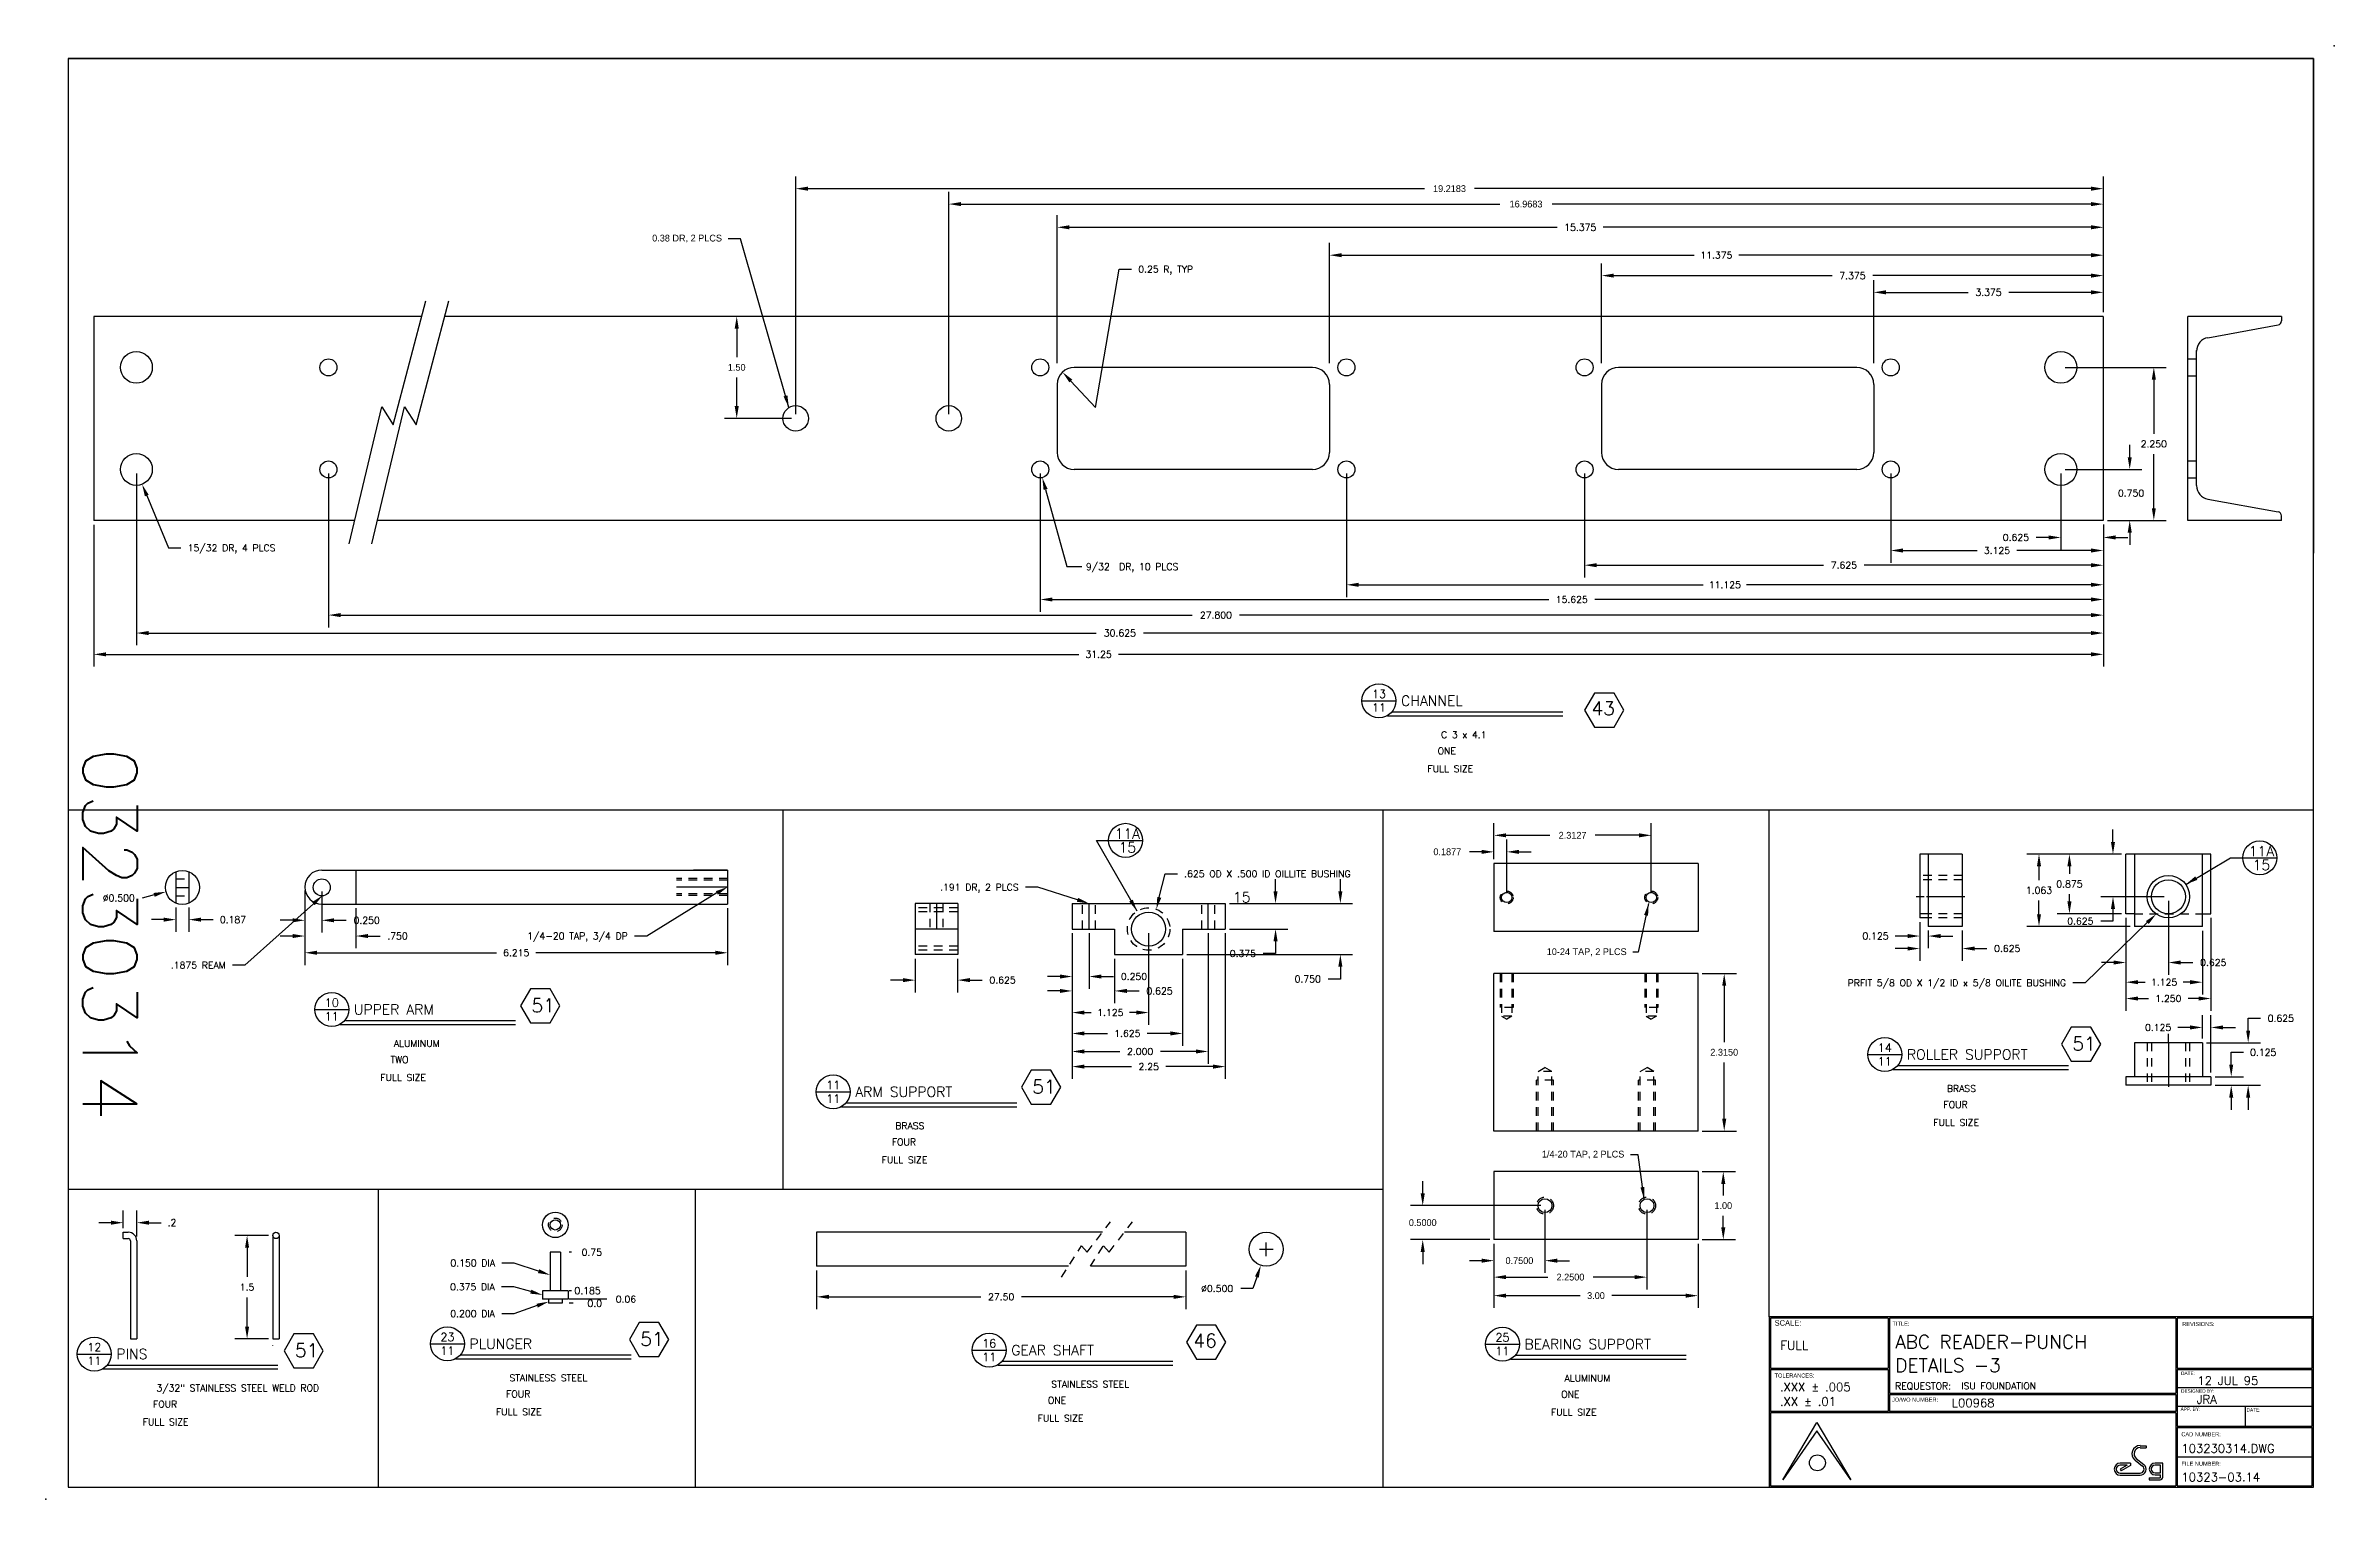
# Model space of a CAD drawing. Extents: x -0.3 to 33.3, y -0.2 to 21.2.
import ezdxf
from ezdxf.enums import TextEntityAlignment as Align

# ---------------------------------------------------------------- set-up
doc = ezdxf.new("R2010")
doc.units = 0
doc.header["$MEASUREMENT"] = 0
doc.linetypes.add('CENTER', pattern=[2, 1.25, -0.25, 0.25, -0.25])
doc.linetypes.add('HIDDEN2', pattern=[0.1875, 0.125, -0.0625])
doc.layers.get('0').update_dxf_attribs({"linetype": 'CONTINUOUS'})
doc.layers.get('DEFPOINTS').update_dxf_attribs({"linetype": 'CONTINUOUS'})
for name, color, linetype in [('BORDER', 5, 'CONTINUOUS'), ('DIM', 1, 'CONTINUOUS'), ('HIDDEN2', 6, 'HIDDEN2'), ('NFCENTER', 4, 'CENTER'), ('OBJECT', 3, 'CONTINUOUS'), ('TEXT', 1, 'CONTINUOUS')]:
    doc.layers.add(name, color=color, linetype=linetype)
doc.styles.add('ROMANS', font='romans')
doc.styles.add('SIMPLEX', font='simplex')
doc.styles.add('TITLE', font='italic')
doc.dimstyles.get("Standard").update_dxf_attribs({"dimtxt": 0.1, "dimasz": 0.18, "dimexe": 0.18, "dimexo": 0.0625, "dimgap": 0.1, "dimtad": 0, "dimtih": 1, "dimtoh": 1, "dimdec": 3, "dimzin": 0, "dimdsep": 46, "dimtxsty": 'SIMPLEX', "dimcen": 0.1, "dimclrd": 256, "dimclre": 256, "dimclrt": 256, "dimadec": 0, "dimazin": 0, "dimtfac": 0.8, "dimtdec": 3, "dimtofl": 0, "dimtmove": 2, "dimatfit": 3, "dimfxl": 1, "dimtolj": 1, "dimtzin": 0, "dimarcsym": 0})
doc.dimstyles.new('STANDARD$7', dxfattribs={"dimtxt": 0.1, "dimasz": 0.18, "dimexe": 0.1, "dimexo": 0.063, "dimgap": 0.09, "dimtad": 0, "dimtih": 1, "dimtoh": 1, "dimdec": 3, "dimzin": 0, "dimdsep": 46, "dimtxsty": 'Standard', "dimcen": 0.09, "dimadec": 0, "dimazin": 0, "dimtfac": 1, "dimtdec": 3, "dimtofl": 0, "dimtmove": 0, "dimatfit": 3, "dimfxl": 1, "dimtolj": 1, "dimtzin": 0, "dimarcsym": 0})

msp = doc.modelspace()

# ---------------------------------------------------------------- texts
at = {"layer": 'DIM', "style": 'SIMPLEX'}
for s, p in [('0.25 R, TYP', (15.72905, 17.90011)), ('15/32 DR, 4 PLCS', (1.75804, 13.80394)), ('9/32  DR, 10 PLCS', (14.95918, 13.52891)), ('.625 OD X .500 ID OILLITE BUSHING', (16.40307, 9.01356))]:
    msp.add_text(s, height=0.1, dxfattribs=at).set_placement(p, align=Align.MIDDLE_LEFT)
at = {"layer": 'DIM', "linetype": 'ByBlock', "style": 'SIMPLEX'}
for s, p in [('0.750', (30.32016, 14.60942)), ('%%c0.500', (0.74462, 8.65711))]:
    msp.add_text(s, height=0.1, dxfattribs=at).set_placement(p, align=Align.MIDDLE_CENTER)
at = {"layer": 'DIM', "style": 'SIMPLEX'}
for s, p in [('.191 DR, 2 PLCS', (13.97042, 8.81627)), ('1/4-20 TAP, 3/4 DP', (8.22621, 8.09897)), ('.1875 REAM', (2.31602, 7.67071)), ('PRFIT 5/8 OD X 1/2 ID x 5/8 OILITE BUSHING', (29.36467, 7.41042)), ('0.150 DIA', (6.27463, 3.29208)), ('0.375 DIA', (6.27055, 2.9414)), ('0.200 DIA', (6.2735, 2.54787))]:
    msp.add_text(s, height=0.1, dxfattribs=at).set_placement(p, align=Align.MIDDLE_RIGHT)
for s, p in [('0.75', (7.84755, 3.40086)), ('0.185', (7.82796, 2.83586)), ('0.0', (7.84755, 2.65086)), ('0.06', (8.34897, 2.71086))]:
    msp.add_text(s, height=0.1, dxfattribs=at).set_placement(p, align=Align.RIGHT)
at = {"layer": 'TEXT', "style": 'SIMPLEX'}
for s, height, p in [('43', 0.201, (22.38987, 11.34571)), ('11A', 0.15, (15.38173, 9.52791)), ('15', 0.15, (15.43978, 9.3268)), ('11A', 0.15, (32.05027, 9.27055)), ('15', 0.15, (32.10832, 9.06945)), ('15', 0.15, (17.12081, 8.59417)), ('51', 0.201, (6.81004, 6.97762)), ('51', 0.201, (29.45736, 6.41506)), ('51', 0.201, (14.17168, 5.7834)), ('51', 0.201, (3.33403, 1.90878)), ('51', 0.201, (8.41031, 2.07539)), ('46', 0.201, (16.53829, 2.05303))]:
    msp.add_text(s, height=height, dxfattribs=at).set_placement(p)
msp.add_text('03230314', height=0.8, rotation=270, dxfattribs=at).set_placement((0.21616, 10.87342))
at = {"layer": 'TEXT', "char_height": 0.1, "attachment_point": 6}
for s, insert in [('{0.38 DR, 2 PLCS}', (9.61029, 18.34842)), ('{10-24 TAP, 2 PLCS}', (22.90673, 7.85965)), ('{1/4-20 TAP, 2 PLCS}', (22.8727, 4.88367))]:
    msp.add_mtext(s, dxfattribs=dict(at, insert=insert))

# ---------------------------------------------------------------- blocks, each defined once
blk = doc.blocks.new('P-TITLE')
for p, q in [((-1.5625, -0.6375), (-1.0625, -0.6375)), ((1.3875, -0.8625), (-1.1875, -0.8625)), ((-1.1125, -0.8), (1.3875, -0.8))]:
    blk.add_line(p, q)
at = {"layer": 'DIM', "color": 7}
blk.add_circle((-1.3125, -0.6375), 0.25, dxfattribs=at)
at = {"style": 'ROMANS'}
for tag, p in [('NO.', (-1.3125, -0.5375)), ('PAGE', (-1.3125, -0.7375))]:
    blk.add_attdef(tag, text='', height=0.12, dxfattribs=at).set_placement(p, align=Align.MIDDLE)
for tag, p, height in [('DESCRIPTION', (-0.9875, -0.7125), 0.15), ('#_REQUIRED', (-0.45, -1.425), 0.1), ('MATERIAL', (-0.4, -1.1875), 0.1), ('SCALE', (-0.6, -1.6875), 0.1)]:
    blk.add_attdef(tag, p, '', height=height, dxfattribs=at)
at = {"style": 'ROMANS', "flags": 2}
for tag, p in [('#_REQD:', (-1.1625, -1.4375)), ('MATERIAL:', (-1.1625, -1.1875)), ('SCALE:', (-1.1625, -1.6875))]:
    blk.add_attdef(tag, p, '', height=0.1, dxfattribs=at)
blk = doc.blocks.new('*D2')
at = {"linetype": 'ByBlock', "transparency": 16777216}
for p, q in [((-9.092, 58.702), (-9.092, 57.617)), ((-9.717, 58.452), (-9.717, 57.617)), ((-9.897, 57.797), (-10.077, 57.797)), ((-8.912, 57.797), (-8.732, 57.797))]:
    blk.add_line(p, q, dxfattribs=at)
for points in [[(-9.897, 57.827), (-9.897, 57.767), (-9.717, 57.797)], [(-8.912, 57.827), (-8.912, 57.767), (-9.092, 57.797)]]:
    blk.add_solid(points, dxfattribs=at)
at = {"layer": 'DEFPOINTS', "color": 0, "linetype": 'ByBlock', "transparency": 16777216}
for p in [(-9.092, 58.765), (-9.717, 58.515), (-9.092, 57.797)]:
    blk.add_point(p, dxfattribs=at)
at = {"linetype": 'ByBlock', "transparency": 16777216, "style": 'SIMPLEX'}
blk.add_text('0.625', height=0.1, dxfattribs=at).set_placement((-8.432, 57.797), align=Align.MIDDLE_CENTER)
blk = doc.blocks.new('*D3')
at = {"linetype": 'ByBlock', "transparency": 16777216}
for p, q in [((-9.717, 58.452), (-9.717, 57.328)), ((-8.592, 58.265), (-8.592, 57.328)), ((-9.537, 57.508), (-9.435, 57.508)), ((-8.772, 57.508), (-8.873, 57.508))]:
    blk.add_line(p, q, dxfattribs=at)
for points in [[(-9.537, 57.538), (-9.537, 57.478), (-9.717, 57.508)], [(-8.772, 57.538), (-8.772, 57.478), (-8.592, 57.508)]]:
    blk.add_solid(points, dxfattribs=at)
at = {"layer": 'DEFPOINTS', "color": 0, "linetype": 'ByBlock', "transparency": 16777216}
for p in [(-9.717, 58.515), (-8.592, 58.327), (-8.592, 57.508)]:
    blk.add_point(p, dxfattribs=at)
at = {"linetype": 'ByBlock', "transparency": 16777216, "style": 'SIMPLEX'}
blk.add_text('1.125', height=0.1, dxfattribs=at).set_placement((-9.154, 57.508), align=Align.MIDDLE_CENTER)
blk = doc.blocks.new('*D4')
at = {"linetype": 'ByBlock', "transparency": 16777216}
for p, q in [((-9.717, 58.452), (-9.717, 57.088)), ((-8.467, 58.452), (-8.467, 57.088)), ((-9.537, 57.268), (-9.382, 57.268)), ((-8.647, 57.268), (-8.801, 57.268))]:
    blk.add_line(p, q, dxfattribs=at)
for points in [[(-9.537, 57.298), (-9.537, 57.238), (-9.717, 57.268)], [(-8.647, 57.298), (-8.647, 57.238), (-8.467, 57.268)]]:
    blk.add_solid(points, dxfattribs=at)
at = {"layer": 'DEFPOINTS', "color": 0, "linetype": 'ByBlock', "transparency": 16777216}
for p in [(-9.717, 58.515), (-8.467, 58.515), (-8.467, 57.268)]:
    blk.add_point(p, dxfattribs=at)
at = {"linetype": 'ByBlock', "transparency": 16777216, "style": 'SIMPLEX'}
blk.add_text('1.250', height=0.1, dxfattribs=at).set_placement((-9.092, 57.268), align=Align.MIDDLE_CENTER)
blk = doc.blocks.new('*D5')
at = {"linetype": 'ByBlock', "transparency": 16777216}
for p, q in [((-9.906, 59.57), (-9.906, 59.75)), ((-9.779, 59.39), (-10.086, 59.39)), ((-9.154, 58.765), (-10.086, 58.765)), ((-9.906, 58.585), (-9.906, 58.405)), ((-9.906, 58.405), (-10.086, 58.405))]:
    blk.add_line(p, q, dxfattribs=at)
for points in [[(-9.936, 59.57), (-9.876, 59.57), (-9.906, 59.39)], [(-9.936, 58.585), (-9.876, 58.585), (-9.906, 58.765)]]:
    blk.add_solid(points, dxfattribs=at)
at = {"layer": 'DEFPOINTS', "color": 0, "linetype": 'ByBlock', "transparency": 16777216}
for p in [(-9.717, 59.39), (-9.906, 58.765), (-9.092, 58.765)]:
    blk.add_point(p, dxfattribs=at)
at = {"linetype": 'ByBlock', "transparency": 16777216, "style": 'SIMPLEX'}
blk.add_text('0.625', height=0.1, dxfattribs=at).set_placement((-10.386, 58.405), align=Align.MIDDLE_CENTER)
blk = doc.blocks.new('*D6')
at = {"linetype": 'ByBlock', "transparency": 16777216}
for p, q in [((-9.779, 59.39), (-10.726, 59.39)), ((-10.546, 59.21), (-10.546, 59.102)), ((-10.546, 58.695), (-10.546, 58.802)), ((-9.779, 58.515), (-10.726, 58.515))]:
    blk.add_line(p, q, dxfattribs=at)
for points in [[(-10.576, 59.21), (-10.516, 59.21), (-10.546, 59.39)], [(-10.576, 58.695), (-10.516, 58.695), (-10.546, 58.515)]]:
    blk.add_solid(points, dxfattribs=at)
at = {"layer": 'DEFPOINTS', "color": 0, "linetype": 'ByBlock', "transparency": 16777216}
for p in [(-9.717, 59.39), (-10.546, 58.515), (-9.717, 58.515)]:
    blk.add_point(p, dxfattribs=at)
at = {"linetype": 'ByBlock', "transparency": 16777216, "style": 'SIMPLEX'}
blk.add_text('0.875', height=0.1, dxfattribs=at).set_placement((-10.546, 58.952), align=Align.MIDDLE_CENTER)
blk = doc.blocks.new('*D7')
at = {"linetype": 'ByBlock', "transparency": 16777216}
for p, q in [((-32.199, 55.4), (-32.199, 54.305)), ((-25.985, 55.139), (-25.985, 54.305)), ((-32.019, 54.485), (-29.382, 54.485)), ((-26.165, 54.485), (-28.802, 54.485))]:
    blk.add_line(p, q, dxfattribs=at)
for points in [[(-32.019, 54.515), (-32.019, 54.455), (-32.199, 54.485)], [(-26.165, 54.515), (-26.165, 54.455), (-25.985, 54.485)]]:
    blk.add_solid(points, dxfattribs=at)
at = {"layer": 'DEFPOINTS', "color": 0, "linetype": 'ByBlock', "transparency": 16777216}
for p in [(-32.199, 55.463), (-25.985, 55.201), (-25.985, 54.485)]:
    blk.add_point(p, dxfattribs=at)
at = {"linetype": 'ByBlock', "transparency": 16777216, "style": 'SIMPLEX'}
blk.add_text('6.215', height=0.1, dxfattribs=at).set_placement((-29.092, 54.485), align=Align.MIDDLE_CENTER)
blk = doc.blocks.new('*D8')
at = {"linetype": 'ByBlock', "transparency": 16777216}
for p, q in [((-32.199, 55.373), (-32.199, 54.551)), ((-31.45, 55.139), (-31.45, 54.551)), ((-32.379, 54.731), (-32.559, 54.731)), ((-31.27, 54.731), (-31.09, 54.731))]:
    blk.add_line(p, q, dxfattribs=at)
for points in [[(-32.379, 54.761), (-32.379, 54.701), (-32.199, 54.731)], [(-31.27, 54.761), (-31.27, 54.701), (-31.45, 54.731)]]:
    blk.add_solid(points, dxfattribs=at)
at = {"layer": 'DEFPOINTS', "color": 0, "linetype": 'ByBlock', "transparency": 16777216}
for p in [(-32.199, 55.435), (-31.45, 55.201), (-31.45, 54.731)]:
    blk.add_point(p, dxfattribs=at)
at = {"linetype": 'ByBlock', "transparency": 16777216, "style": 'SIMPLEX'}
blk.add_text('.750', height=0.1, dxfattribs=at).set_placement((-30.837, 54.731), align=Align.MIDDLE_CENTER)
blk = doc.blocks.new('*D9')
at = {"linetype": 'ByBlock', "transparency": 16777216}
for p, q in [((-32.199, 55.373), (-32.199, 54.782)), ((-31.95, 55.384), (-31.95, 54.782)), ((-32.379, 54.962), (-32.559, 54.962)), ((-31.77, 54.962), (-31.59, 54.962))]:
    blk.add_line(p, q, dxfattribs=at)
for points in [[(-32.379, 54.992), (-32.379, 54.932), (-32.199, 54.962)], [(-31.77, 54.992), (-31.77, 54.932), (-31.95, 54.962)]]:
    blk.add_solid(points, dxfattribs=at)
at = {"layer": 'DEFPOINTS', "color": 0, "linetype": 'ByBlock', "transparency": 16777216}
for p in [(-32.199, 55.435), (-31.95, 55.446), (-31.95, 54.962)]:
    blk.add_point(p, dxfattribs=at)
at = {"linetype": 'ByBlock', "transparency": 16777216, "style": 'SIMPLEX'}
blk.add_text('0.250', height=0.1, dxfattribs=at).set_placement((-31.29, 54.962), align=Align.MIDDLE_CENTER)
blk = doc.blocks.new('*D10')
at = {"linetype": 'ByBlock', "transparency": 16777216}
for p, q in [((-34.273, 54.972), (-34.453, 54.972)), ((-34.093, 55.152), (-34.093, 54.792)), ((-33.906, 55.152), (-33.906, 54.792)), ((-33.726, 54.972), (-33.546, 54.972))]:
    blk.add_line(p, q, dxfattribs=at)
for points in [[(-34.273, 55.002), (-34.273, 54.942), (-34.093, 54.972)], [(-33.726, 55.002), (-33.726, 54.942), (-33.906, 54.972)]]:
    blk.add_solid(points, dxfattribs=at)
at = {"layer": 'DEFPOINTS', "color": 0, "linetype": 'ByBlock', "transparency": 16777216}
for p in [(-34.093, 55.214), (-33.906, 55.214), (-33.906, 54.972)]:
    blk.add_point(p, dxfattribs=at)
at = {"linetype": 'ByBlock', "transparency": 16777216, "style": 'SIMPLEX'}
blk.add_text('0.187', height=0.1, dxfattribs=at).set_placement((-33.255, 54.972), align=Align.MIDDLE_CENTER)
blk = doc.blocks.new('*D11')
at = {"linetype": 'ByBlock', "transparency": 16777216}
for p, q in [((-20.922, 54.772), (-20.922, 53.426)), ((-19.797, 54.772), (-19.797, 53.426)), ((-20.742, 53.606), (-20.641, 53.606)), ((-19.977, 53.606), (-20.079, 53.606))]:
    blk.add_line(p, q, dxfattribs=at)
for points in [[(-20.742, 53.636), (-20.742, 53.576), (-20.922, 53.606)], [(-19.977, 53.636), (-19.977, 53.576), (-19.797, 53.606)]]:
    blk.add_solid(points, dxfattribs=at)
at = {"layer": 'DEFPOINTS', "color": 0, "linetype": 'ByBlock', "transparency": 16777216}
for p in [(-20.922, 54.834), (-19.797, 54.834), (-19.797, 53.606)]:
    blk.add_point(p, dxfattribs=at)
at = {"linetype": 'ByBlock', "transparency": 16777216, "style": 'SIMPLEX'}
blk.add_text('1.125', height=0.1, dxfattribs=at).set_placement((-20.36, 53.606), align=Align.MIDDLE_CENTER)
blk = doc.blocks.new('*D12')
at = {"linetype": 'ByBlock', "transparency": 16777216}
for p, q in [((-20.922, 54.772), (-20.922, 52.632)), ((-18.67, 54.772), (-18.67, 52.632)), ((-20.742, 52.812), (-20.049, 52.812)), ((-18.85, 52.812), (-19.544, 52.812))]:
    blk.add_line(p, q, dxfattribs=at)
for points in [[(-20.742, 52.842), (-20.742, 52.782), (-20.922, 52.812)], [(-18.85, 52.842), (-18.85, 52.782), (-18.67, 52.812)]]:
    blk.add_solid(points, dxfattribs=at)
at = {"layer": 'DEFPOINTS', "color": 0, "linetype": 'ByBlock', "transparency": 16777216}
for p in [(-20.922, 54.834), (-18.67, 54.834), (-18.67, 52.812)]:
    blk.add_point(p, dxfattribs=at)
at = {"linetype": 'ByBlock', "transparency": 16777216, "style": 'SIMPLEX'}
blk.add_text('2.25', height=0.1, dxfattribs=at).set_placement((-19.796, 52.812), align=Align.MIDDLE_CENTER)
blk = doc.blocks.new('*D13')
at = {"linetype": 'ByBlock', "transparency": 16777216}
for p, q in [((-20.922, 54.772), (-20.922, 52.854)), ((-18.922, 54.772), (-18.922, 52.854)), ((-20.742, 53.034), (-20.222, 53.034)), ((-19.102, 53.034), (-19.622, 53.034))]:
    blk.add_line(p, q, dxfattribs=at)
for points in [[(-20.742, 53.064), (-20.742, 53.004), (-20.922, 53.034)], [(-19.102, 53.064), (-19.102, 53.004), (-18.922, 53.034)]]:
    blk.add_solid(points, dxfattribs=at)
at = {"layer": 'DEFPOINTS', "color": 0, "linetype": 'ByBlock', "transparency": 16777216}
for p in [(-20.922, 54.834), (-18.922, 54.834), (-18.922, 53.034)]:
    blk.add_point(p, dxfattribs=at)
at = {"linetype": 'ByBlock', "transparency": 16777216, "style": 'SIMPLEX'}
blk.add_text('2.000', height=0.1, dxfattribs=at).set_placement((-19.922, 53.034), align=Align.MIDDLE_CENTER)
blk = doc.blocks.new('*D14')
at = {"linetype": 'ByBlock', "transparency": 16777216}
for p, q in [((-20.922, 54.772), (-20.922, 53.119)), ((-19.297, 54.397), (-19.297, 53.119)), ((-20.742, 53.299), (-20.4, 53.299)), ((-19.477, 53.299), (-19.819, 53.299))]:
    blk.add_line(p, q, dxfattribs=at)
for points in [[(-20.742, 53.329), (-20.742, 53.269), (-20.922, 53.299)], [(-19.477, 53.329), (-19.477, 53.269), (-19.297, 53.299)]]:
    blk.add_solid(points, dxfattribs=at)
at = {"layer": 'DEFPOINTS', "color": 0, "linetype": 'ByBlock', "transparency": 16777216}
for p in [(-20.922, 54.834), (-19.297, 54.459), (-19.297, 53.299)]:
    blk.add_point(p, dxfattribs=at)
at = {"linetype": 'ByBlock', "transparency": 16777216, "style": 'SIMPLEX'}
blk.add_text('1.625', height=0.1, dxfattribs=at).set_placement((-20.11, 53.299), align=Align.MIDDLE_CENTER)
blk = doc.blocks.new('*D15')
at = {"linetype": 'ByBlock', "transparency": 16777216}
for p, q in [((-20.922, 54.772), (-20.922, 53.744)), ((-20.297, 54.397), (-20.297, 53.744)), ((-21.102, 53.924), (-21.282, 53.924)), ((-20.117, 53.924), (-19.937, 53.924))]:
    blk.add_line(p, q, dxfattribs=at)
for points in [[(-21.102, 53.954), (-21.102, 53.894), (-20.922, 53.924)], [(-20.117, 53.954), (-20.117, 53.894), (-20.297, 53.924)]]:
    blk.add_solid(points, dxfattribs=at)
at = {"layer": 'DEFPOINTS', "color": 0, "linetype": 'ByBlock', "transparency": 16777216}
for p in [(-20.922, 54.834), (-20.297, 54.459), (-20.297, 53.924)]:
    blk.add_point(p, dxfattribs=at)
at = {"linetype": 'ByBlock', "transparency": 16777216, "style": 'SIMPLEX'}
blk.add_text('0.625', height=0.1, dxfattribs=at).set_placement((-19.637, 53.924), align=Align.MIDDLE_CENTER)
blk = doc.blocks.new('*D16')
at = {"linetype": 'ByBlock', "transparency": 16777216}
for p, q in [((-20.922, 54.772), (-20.922, 53.956)), ((-20.672, 54.772), (-20.672, 53.956)), ((-21.102, 54.136), (-21.282, 54.136)), ((-20.492, 54.136), (-20.312, 54.136))]:
    blk.add_line(p, q, dxfattribs=at)
for points in [[(-21.102, 54.166), (-21.102, 54.106), (-20.922, 54.136)], [(-20.492, 54.166), (-20.492, 54.106), (-20.672, 54.136)]]:
    blk.add_solid(points, dxfattribs=at)
at = {"layer": 'DEFPOINTS', "color": 0, "linetype": 'ByBlock', "transparency": 16777216}
for p in [(-20.922, 54.834), (-20.672, 54.834), (-20.672, 54.136)]:
    blk.add_point(p, dxfattribs=at)
at = {"linetype": 'ByBlock', "transparency": 16777216, "style": 'SIMPLEX'}
blk.add_text('0.250', height=0.1, dxfattribs=at).set_placement((-20.012, 54.136), align=Align.MIDDLE_CENTER)
blk = doc.blocks.new('*D17')
at = {"linetype": 'ByBlock', "transparency": 16777216}
for p, q in [((-23.229, 54.397), (-23.229, 53.903)), ((-22.604, 54.397), (-22.604, 53.903)), ((-23.409, 54.083), (-23.589, 54.083)), ((-22.424, 54.083), (-22.244, 54.083))]:
    blk.add_line(p, q, dxfattribs=at)
for points in [[(-23.409, 54.113), (-23.409, 54.053), (-23.229, 54.083)], [(-22.424, 54.113), (-22.424, 54.053), (-22.604, 54.083)]]:
    blk.add_solid(points, dxfattribs=at)
at = {"layer": 'DEFPOINTS', "color": 0, "linetype": 'ByBlock', "transparency": 16777216}
for p in [(-23.229, 54.459), (-22.604, 54.459), (-22.604, 54.083)]:
    blk.add_point(p, dxfattribs=at)
at = {"linetype": 'ByBlock', "transparency": 16777216, "style": 'SIMPLEX'}
blk.add_text('0.625', height=0.1, dxfattribs=at).set_placement((-21.944, 54.083), align=Align.MIDDLE_CENTER)
blk = doc.blocks.new('*D18')
at = {"linetype": 'ByBlock', "transparency": 16777216}
for p, q in [((-16.979, 55.389), (-16.979, 55.569)), ((-18.608, 55.209), (-16.799, 55.209)), ((-19.235, 54.459), (-16.799, 54.459)), ((-16.979, 54.279), (-16.979, 54.099)), ((-16.979, 54.099), (-17.159, 54.099))]:
    blk.add_line(p, q, dxfattribs=at)
for points in [[(-17.009, 55.389), (-16.949, 55.389), (-16.979, 55.209)], [(-17.009, 54.279), (-16.949, 54.279), (-16.979, 54.459)]]:
    blk.add_solid(points, dxfattribs=at)
at = {"layer": 'DEFPOINTS', "color": 0, "linetype": 'ByBlock', "transparency": 16777216}
for p in [(-18.67, 55.209), (-19.297, 54.459), (-16.979, 54.459)]:
    blk.add_point(p, dxfattribs=at)
at = {"linetype": 'ByBlock', "transparency": 16777216, "style": 'SIMPLEX'}
blk.add_text('0.750', height=0.1, dxfattribs=at).set_placement((-17.459, 54.099), align=Align.MIDDLE_CENTER)
blk = doc.blocks.new('*D19')
at = {"linetype": 'ByBlock', "transparency": 16777216}
for p, q in [((-17.932, 55.389), (-17.932, 55.569)), ((-18.608, 55.209), (-17.752, 55.209)), ((-18.608, 54.834), (-17.752, 54.834)), ((-17.932, 54.654), (-17.932, 54.474)), ((-17.932, 54.474), (-18.112, 54.474))]:
    blk.add_line(p, q, dxfattribs=at)
for points in [[(-17.962, 55.389), (-17.902, 55.389), (-17.932, 55.209)], [(-17.962, 54.654), (-17.902, 54.654), (-17.932, 54.834)]]:
    blk.add_solid(points, dxfattribs=at)
at = {"layer": 'DEFPOINTS', "color": 0, "linetype": 'ByBlock', "transparency": 16777216}
for p in [(-18.67, 55.209), (-18.67, 54.834), (-17.932, 54.834)]:
    blk.add_point(p, dxfattribs=at)
at = {"linetype": 'ByBlock', "transparency": 16777216, "style": 'SIMPLEX'}
blk.add_text('0.375', height=0.1, dxfattribs=at).set_placement((-18.412, 54.474), align=Align.MIDDLE_CENTER)
blk = doc.blocks.new('T-BLK')
for p, q in [((-7.799, 0.116), (-7.299, 0.959)), ((-7.299, 0.834), (-7.799, 0.116)), ((-7.299, 0.959), (-6.799, 0.116)), ((-6.799, 0.116), (-7.299, 0.834)), ((-2.688, 0.361), (-2.837, 0.361)), ((-2.688, 0.361), (-2.688, 0.326)), ((-2.621, 0.407), (-2.51, 0.318)), ((-2.602, 0.43), (-2.491, 0.342)), ((-2.547, 0.618), (-2.458, 0.618)), ((-2.547, 0.588), (-2.458, 0.588)), ((-2.458, 0.618), (-2.458, 0.588)), ((-2.214, 0.361), (-2.325, 0.361)), ((-2.214, 0.154), (-2.214, 0.361)), ((-2.738, 0.331), (-2.837, 0.273)), ((-2.738, 0.331), (-2.837, 0.331)), ((-2.837, 0.273), (-2.822, 0.247)), ((-2.837, 0.214), (-2.547, 0.214)), ((-2.837, 0.184), (-2.547, 0.184)), ((-2.688, 0.326), (-2.822, 0.247)), ((-2.411, 0.146), (-2.252, 0.146)), ((-2.411, 0.146), (-2.411, 0.116)), ((-2.411, 0.116), (-2.252, 0.116)), ((-2.244, 0.331), (-2.325, 0.331)), ((-2.325, 0.219), (-2.244, 0.219)), ((-2.325, 0.189), (-2.244, 0.189)), ((-2.244, 0.219), (-2.244, 0.331)), ((-2.244, 0.154), (-2.244, 0.189))]:
    blk.add_line(p, q)
blk.add_circle((-7.289, 0.366), 0.117)
for centre, radius, start, end in [((-2.837, 0.273), 0.0887, 90, 270), ((-2.547, 0.5), 0.119, 90, 231.3801), ((-2.547, 0.5), 0.0887, 90, 231.3801), ((-2.547, 0.273), 0.0887, 270, 51.3801), ((-2.325, 0.275), 0.086, 90, 270), ((-2.837, 0.273), 0.0587, 90, 270), ((-2.547, 0.273), 0.0587, 270, 51.3801), ((-2.325, 0.275), 0.056, 90, 270), ((-2.252, 0.154), 0.0379, 270, 0), ((-2.252, 0.154), 0.00793, 270, 0)]:
    blk.add_arc(centre, radius, start, end)
at = {"layer": 'BORDER'}
for p, q in [((-6.25, 2.49), (-6.25, 1.758)), ((-6.23, 2.49), (-6.23, 1.391)), ((-2.02, 2.49), (-2.02, 1.391)), ((-2, 2.49), (-2, 1.758)), ((-7.979, 1.758), (-6.25, 1.758)), ((-7.979, 1.738), (-6.25, 1.738)), ((-6.25, 1.738), (-6.25, 1.121)), ((-2, 1.758), (-0.019, 1.758)), ((-2, 1.738), (-0.019, 1.738)), ((-2, 1.738), (-2, 0.907)), ((-6.23, 1.391), (-2.02, 1.391)), ((-6.23, 1.371), (-2.02, 1.371)), ((-6.23, 1.371), (-6.23, 1.121)), ((-2.02, 1.371), (-2.02, 1.121)), ((-6.25, 1.121), (-7.979, 1.121)), ((-2.02, 1.101), (-7.979, 1.101)), ((-2.02, 1.121), (-6.23, 1.121)), ((-2.02, 1.101), (-2.02, 0.03)), ((-2, 0.907), (-0.019, 0.907)), ((-2, 0.887), (-0.019, 0.887)), ((-2, 0.887), (-2, 0.03))]:
    blk.add_line(p, q, dxfattribs=at)
for points in [[(0.001, 0.01), (0.001, 2.51), (-7.999, 2.51), (-7.999, 0.01), (0.001, 0.01)], [(-6.25, 2.49), (-7.979, 2.49), (-7.979, 1.758)], [(-2.02, 2.49), (-6.23, 2.49)], [(-0.019, 1.758), (-0.019, 2.49), (-2, 2.49)], [(-7.979, 1.738), (-7.979, 1.121)], [(-0.019, 0.907), (-0.019, 1.738)], [(-7.979, 1.101), (-7.979, 0.03), (-2.02, 0.03)], [(-0.019, 0.03), (-0.019, 0.887)], [(-2, 0.03), (-0.019, 0.03)]]:
    blk.add_lwpolyline(points, dxfattribs=at)
at = {"layer": 'TEXT', "color": 2}
for p, q in [((-0.019, 1.466), (-2, 1.466)), ((-2, 1.201), (-0.019, 1.201)), ((-1, 1.201), (-1, 0.907)), ((-2, 0.454), (-0.019, 0.454))]:
    blk.add_line(p, q, dxfattribs=at)
at = {"style": 'SIMPLEX'}
for s, height, p in [('.XXX %%P .005', 0.125, (-7.84, 1.418)), ('REQUESTOR:', 0.1, (-6.147, 1.446)), ('.XX %%P .01', 0.125, (-7.84, 1.204))]:
    blk.add_text(s, height=height, dxfattribs=at).set_placement(p)
for tag, p, height in [('DWG_:_ACT', (-7.835, 2.028), 0.13), ('FLINE_TITLE', (-6.146, 2.044), 0.2), ('SLINE_TITLE', (-6.146, 1.7), 0.2), ('REQUESTOR', (-5.175, 1.446), 0.1), ('DESN', (-1.714, 1.235), 0.125), ('DATE', (-1.703, 1.511), 0.125), ('J.O.N.', (-5.313, 1.184), 0.125), ('CAD_NUMBER', (-1.94, 0.515), 0.125), ('FILE_NUMBER', (-1.939, 0.094), 0.125)]:
    blk.add_attdef(tag, p, '', height=height, dxfattribs=at)
at = {"color": 7, "style": 'TITLE', "flags": 2}
for tag, p, height in [('TOP_LINE_LOGO', (-6.697, 0.777), 0.17), ('BOTTOM_LINE_LOGO', (-6.693, 0.157), 0.125)]:
    blk.add_attdef(tag, p, '', height=height, dxfattribs=at)
at = {"style": 'SIMPLEX', "flags": 2}
for tag, p, height in [('SECOND_LOGO_LINE', (-6.691, 0.394), 0.085), ('FIRST_LOGO_LINE', (-6.69, 0.552), 0.1)]:
    blk.add_attdef(tag, p, '', height=height, dxfattribs=at)
at = {"layer": 'TEXT'}
for s, height, p in [('SCALE:', 0.08, (-7.918, 2.382)), ('TITLE:', 0.06, (-6.185, 2.381)), ('REVISIONS:', 0.06, (-1.927, 2.376)), ('DATE:', 0.05, (-1.944, 1.658)), ('TOLERANCES:', 0.06, (-7.918, 1.619)), ('DESIGNED BY:', 0.05, (-1.944, 1.396)), ('JO/WO NUMBER:', 0.06, (-6.192, 1.264)), ('APP. BY:', 0.05, (-1.95, 1.13)), ('DATE:', 0.05, (-0.981, 1.12)), ('CAD NUMBER:', 0.06, (-1.94, 0.755)), ('FILE NUMBER:', 0.06, (-1.939, 0.322))]:
    blk.add_text(s, height=height, dxfattribs=at).set_placement(p)
blk = doc.blocks.new('*D21')
at = {"linetype": 'ByBlock', "transparency": 16777216}
for p, q in [((23.662, 16.738), (23.662, 16.17)), ((24.287, 16.613), (24.287, 16.17)), ((23.482, 16.35), (23.302, 16.35)), ((24.467, 16.35), (24.647, 16.35))]:
    blk.add_line(p, q, dxfattribs=at)
for points in [[(23.482, 16.38), (23.482, 16.32), (23.662, 16.35)], [(24.467, 16.38), (24.467, 16.32), (24.287, 16.35)]]:
    blk.add_solid(points, dxfattribs=at)
at = {"layer": 'DEFPOINTS', "color": 0, "linetype": 'ByBlock', "transparency": 16777216}
for p in [(23.662, 16.8), (24.287, 16.675), (24.287, 16.35)]:
    blk.add_point(p, dxfattribs=at)
at = {"linetype": 'ByBlock', "transparency": 16777216, "style": 'SIMPLEX'}
blk.add_text('0.625', height=0.1, dxfattribs=at).set_placement((24.947, 16.35), align=Align.MIDDLE_CENTER)
blk = doc.blocks.new('*D22')
at = {"linetype": 'ByBlock', "transparency": 16777216}
for p, q in [((23.482, 16.534), (23.302, 16.534)), ((23.662, 16.738), (23.662, 16.354)), ((23.787, 16.613), (23.787, 16.354)), ((23.967, 16.534), (24.147, 16.534))]:
    blk.add_line(p, q, dxfattribs=at)
for points in [[(23.482, 16.564), (23.482, 16.504), (23.662, 16.534)], [(23.967, 16.564), (23.967, 16.504), (23.787, 16.534)]]:
    blk.add_solid(points, dxfattribs=at)
at = {"layer": 'DEFPOINTS', "color": 0, "linetype": 'ByBlock', "transparency": 16777216}
for p in [(23.662, 16.8), (23.662, 16.534), (23.787, 16.675)]:
    blk.add_point(p, dxfattribs=at)
at = {"linetype": 'ByBlock', "transparency": 16777216, "style": 'SIMPLEX'}
blk.add_text('0.125', height=0.1, dxfattribs=at).set_placement((23.011, 16.534), align=Align.MIDDLE_CENTER)
blk = doc.blocks.new('*D23')
at = {"linetype": 'ByBlock', "transparency": 16777216}
for p, q in [((26.628, 17.738), (25.234, 17.738)), ((25.414, 17.558), (25.414, 17.356)), ((25.414, 16.855), (25.414, 17.056)), ((26.753, 16.675), (25.234, 16.675))]:
    blk.add_line(p, q, dxfattribs=at)
for points in [[(25.384, 17.558), (25.444, 17.558), (25.414, 17.738)], [(25.384, 16.855), (25.444, 16.855), (25.414, 16.675)]]:
    blk.add_solid(points, dxfattribs=at)
at = {"layer": 'DEFPOINTS', "color": 0, "linetype": 'ByBlock', "transparency": 16777216}
for p in [(25.414, 17.738), (26.69, 17.738), (26.815, 16.675)]:
    blk.add_point(p, dxfattribs=at)
at = {"linetype": 'ByBlock', "transparency": 16777216, "style": 'SIMPLEX'}
blk.add_text('1.063', height=0.1, dxfattribs=at).set_placement((25.414, 17.206), align=Align.MIDDLE_CENTER)
blk = doc.blocks.new('*D24')
at = {"linetype": 'ByBlock', "transparency": 16777216}
for p, q in [((30.399, 20.077), (30.399, 20.257)), ((30.399, 20.257), (30.579, 20.257)), ((30.163, 19.897), (30.579, 19.897)), ((30.163, 19.772), (30.579, 19.772)), ((30.399, 19.592), (30.399, 19.412))]:
    blk.add_line(p, q, dxfattribs=at)
for points in [[(30.369, 20.077), (30.429, 20.077), (30.399, 19.897)], [(30.369, 19.592), (30.429, 19.592), (30.399, 19.772)]]:
    blk.add_solid(points, dxfattribs=at)
at = {"layer": 'DEFPOINTS', "color": 0, "linetype": 'ByBlock', "transparency": 16777216}
for p in [(30.1, 19.897), (30.399, 19.897), (30.1, 19.772)]:
    blk.add_point(p, dxfattribs=at)
at = {"linetype": 'ByBlock', "transparency": 16777216, "style": 'SIMPLEX'}
blk.add_text('0.125', height=0.1, dxfattribs=at).set_placement((30.869, 20.257), align=Align.MIDDLE_CENTER)
blk = doc.blocks.new('*D25')
at = {"linetype": 'ByBlock', "transparency": 16777216}
for p, q in [((30.648, 20.577), (30.648, 20.757)), ((30.648, 20.757), (30.828, 20.757)), ((30.038, 20.397), (30.828, 20.397)), ((30.163, 19.772), (30.828, 19.772)), ((30.648, 19.592), (30.648, 19.412))]:
    blk.add_line(p, q, dxfattribs=at)
for points in [[(30.618, 20.577), (30.678, 20.577), (30.648, 20.397)], [(30.618, 19.592), (30.678, 19.592), (30.648, 19.772)]]:
    blk.add_solid(points, dxfattribs=at)
at = {"layer": 'DEFPOINTS', "color": 0, "linetype": 'ByBlock', "transparency": 16777216}
for p in [(29.975, 20.397), (30.648, 20.397), (30.1, 19.772)]:
    blk.add_point(p, dxfattribs=at)
at = {"linetype": 'ByBlock', "transparency": 16777216, "style": 'SIMPLEX'}
blk.add_text('0.625', height=0.1, dxfattribs=at).set_placement((31.128, 20.757), align=Align.MIDDLE_CENTER)
blk = doc.blocks.new('*D26')
at = {"linetype": 'ByBlock', "transparency": 16777216}
for p, q in [((29.795, 20.622), (29.615, 20.622)), ((29.975, 20.459), (29.975, 20.802)), ((30.1, 19.959), (30.1, 20.802)), ((30.28, 20.622), (30.46, 20.622))]:
    blk.add_line(p, q, dxfattribs=at)
for points in [[(29.795, 20.652), (29.795, 20.592), (29.975, 20.622)], [(30.28, 20.652), (30.28, 20.592), (30.1, 20.622)]]:
    blk.add_solid(points, dxfattribs=at)
at = {"layer": 'DEFPOINTS', "color": 0, "linetype": 'ByBlock', "transparency": 16777216}
for p in [(29.975, 20.622), (29.975, 20.397), (30.1, 19.897)]:
    blk.add_point(p, dxfattribs=at)
at = {"linetype": 'ByBlock', "transparency": 16777216, "style": 'SIMPLEX'}
blk.add_text('0.125', height=0.1, dxfattribs=at).set_placement((29.325, 20.622), align=Align.MIDDLE_CENTER)
blk = doc.blocks.new('*D27')
at = {"linetype": 'ByBlock', "transparency": 16777216}
for p, q in [((22.147, 13.268), (21.967, 13.268)), ((22.327, 13.19), (22.327, 13.448)), ((22.526, 13.065), (22.526, 13.448)), ((22.706, 13.268), (22.886, 13.268))]:
    blk.add_line(p, q, dxfattribs=at)
for points in [[(22.147, 13.298), (22.147, 13.238), (22.327, 13.268)], [(22.706, 13.298), (22.706, 13.238), (22.526, 13.268)]]:
    blk.add_solid(points, dxfattribs=at)
at = {"layer": 'DEFPOINTS', "color": 0, "linetype": 'ByBlock', "transparency": 16777216}
for p in [(22.327, 13.128), (22.526, 13.268), (22.526, 13.003)]:
    blk.add_point(p, dxfattribs=at)
at = {"linetype": 'ByBlock', "transparency": 16777216, "style": 'SIMPLEX'}
blk.add_text('.2', height=0.1, dxfattribs=at).set_placement((23.043, 13.268), align=Align.MIDDLE_CENTER)
blk = doc.blocks.new('*D28')
at = {"linetype": 'ByBlock', "transparency": 16777216}
for p, q in [((24.462, 13.081), (23.967, 13.081)), ((24.147, 12.901), (24.147, 12.47)), ((24.147, 11.74), (24.147, 12.17)), ((24.462, 11.56), (23.967, 11.56))]:
    blk.add_line(p, q, dxfattribs=at)
for points in [[(24.117, 12.901), (24.177, 12.901), (24.147, 13.081)], [(24.117, 11.74), (24.177, 11.74), (24.147, 11.56)]]:
    blk.add_solid(points, dxfattribs=at)
at = {"layer": 'DEFPOINTS', "color": 0, "linetype": 'ByBlock', "transparency": 16777216}
for p in [(24.147, 13.081), (24.525, 13.081), (24.525, 11.56)]:
    blk.add_point(p, dxfattribs=at)
at = {"linetype": 'ByBlock', "transparency": 16777216, "style": 'SIMPLEX'}
blk.add_text('1.5', height=0.1, dxfattribs=at).set_placement((24.147, 12.32), align=Align.MIDDLE_CENTER)
blk = doc.blocks.new('*D29')
at = {"linetype": 'ByBlock', "transparency": 16777216}
for p, q in [((19.159, 17.837), (19.159, 16.719)), ((18.979, 16.899), (18.799, 16.899)), ((19.784, 17.087), (19.784, 16.719)), ((19.964, 16.899), (20.144, 16.899))]:
    blk.add_line(p, q, dxfattribs=at)
for points in [[(18.979, 16.929), (18.979, 16.869), (19.159, 16.899)], [(19.964, 16.929), (19.964, 16.869), (19.784, 16.899)]]:
    blk.add_solid(points, dxfattribs=at)
at = {"layer": 'DEFPOINTS', "color": 0, "linetype": 'ByBlock', "transparency": 16777216}
for p in [(19.159, 17.899), (19.159, 16.899), (19.784, 17.149)]:
    blk.add_point(p, dxfattribs=at)
at = {"linetype": 'ByBlock', "transparency": 16777216, "style": 'SIMPLEX'}
blk.add_text('0.625', height=0.1, dxfattribs=at).set_placement((18.499, 16.899), align=Align.MIDDLE_CENTER)
blk = doc.blocks.new('*D30')
at = {"linetype": 'ByBlock', "transparency": 16777216}
for p, q in [((16.659, 17.837), (16.659, 16.527)), ((19.784, 17.087), (19.784, 16.527)), ((16.839, 16.707), (17.931, 16.707)), ((19.604, 16.707), (18.512, 16.707))]:
    blk.add_line(p, q, dxfattribs=at)
for points in [[(16.839, 16.737), (16.839, 16.677), (16.659, 16.707)], [(19.604, 16.737), (19.604, 16.677), (19.784, 16.707)]]:
    blk.add_solid(points, dxfattribs=at)
at = {"layer": 'DEFPOINTS', "color": 0, "linetype": 'ByBlock', "transparency": 16777216}
for p in [(16.659, 17.899), (19.784, 17.149), (16.659, 16.707)]:
    blk.add_point(p, dxfattribs=at)
at = {"linetype": 'ByBlock', "transparency": 16777216, "style": 'SIMPLEX'}
blk.add_text('3.125', height=0.1, dxfattribs=at).set_placement((18.221, 16.707), align=Align.MIDDLE_CENTER)
blk = doc.blocks.new('*D31')
at = {"linetype": 'ByBlock', "transparency": 16777216}
for p, q in [((12.159, 17.837), (12.159, 16.311)), ((19.784, 17.087), (19.784, 16.311)), ((12.339, 16.491), (15.671, 16.491)), ((19.604, 16.491), (16.271, 16.491))]:
    blk.add_line(p, q, dxfattribs=at)
for points in [[(12.339, 16.521), (12.339, 16.461), (12.159, 16.491)], [(19.604, 16.521), (19.604, 16.461), (19.784, 16.491)]]:
    blk.add_solid(points, dxfattribs=at)
at = {"layer": 'DEFPOINTS', "color": 0, "linetype": 'ByBlock', "transparency": 16777216}
for p in [(12.159, 17.899), (19.784, 17.149), (12.159, 16.491)]:
    blk.add_point(p, dxfattribs=at)
at = {"linetype": 'ByBlock', "transparency": 16777216, "style": 'SIMPLEX'}
blk.add_text('7.625', height=0.1, dxfattribs=at).set_placement((15.971, 16.491), align=Align.MIDDLE_CENTER)
blk = doc.blocks.new('*D32')
at = {"linetype": 'ByBlock', "transparency": 16777216}
for p, q in [((8.659, 17.837), (8.659, 16.023)), ((19.784, 17.087), (19.784, 16.023)), ((8.839, 16.203), (13.902, 16.203)), ((19.604, 16.203), (14.54, 16.203))]:
    blk.add_line(p, q, dxfattribs=at)
for points in [[(8.839, 16.233), (8.839, 16.173), (8.659, 16.203)], [(19.604, 16.233), (19.604, 16.173), (19.784, 16.203)]]:
    blk.add_solid(points, dxfattribs=at)
at = {"layer": 'DEFPOINTS', "color": 0, "linetype": 'ByBlock', "transparency": 16777216}
for p in [(8.659, 17.899), (19.784, 17.149), (8.659, 16.203)]:
    blk.add_point(p, dxfattribs=at)
at = {"linetype": 'ByBlock', "transparency": 16777216, "style": 'SIMPLEX'}
blk.add_text('11.125', height=0.1, dxfattribs=at).set_placement((14.221, 16.203), align=Align.MIDDLE_CENTER)
blk = doc.blocks.new('*D33')
at = {"linetype": 'ByBlock', "transparency": 16777216}
for p, q in [((4.159, 17.837), (4.159, 15.807)), ((19.784, 17.087), (19.784, 15.807)), ((4.339, 15.987), (11.633, 15.987)), ((19.604, 15.987), (12.309, 15.987))]:
    blk.add_line(p, q, dxfattribs=at)
for points in [[(4.339, 16.017), (4.339, 15.957), (4.159, 15.987)], [(19.604, 16.017), (19.604, 15.957), (19.784, 15.987)]]:
    blk.add_solid(points, dxfattribs=at)
at = {"layer": 'DEFPOINTS', "color": 0, "linetype": 'ByBlock', "transparency": 16777216}
for p in [(4.159, 17.899), (19.784, 17.149), (4.159, 15.987)]:
    blk.add_point(p, dxfattribs=at)
at = {"linetype": 'ByBlock', "transparency": 16777216, "style": 'SIMPLEX'}
blk.add_text('15.625', height=0.1, dxfattribs=at).set_placement((11.971, 15.987), align=Align.MIDDLE_CENTER)
blk = doc.blocks.new('*D34')
at = {"linetype": 'ByBlock', "transparency": 16777216}
for p, q in [((19.221, 20.406), (20.706, 20.406)), ((20.526, 20.226), (20.526, 19.431)), ((20.526, 18.336), (20.526, 19.131)), ((19.846, 18.156), (20.706, 18.156))]:
    blk.add_line(p, q, dxfattribs=at)
for points in [[(20.496, 20.226), (20.556, 20.226), (20.526, 20.406)], [(20.496, 18.336), (20.556, 18.336), (20.526, 18.156)]]:
    blk.add_solid(points, dxfattribs=at)
at = {"layer": 'DEFPOINTS', "color": 0, "linetype": 'ByBlock', "transparency": 16777216}
for p in [(19.159, 20.406), (20.526, 20.406), (19.784, 18.156)]:
    blk.add_point(p, dxfattribs=at)
at = {"linetype": 'ByBlock', "transparency": 16777216, "style": 'SIMPLEX'}
blk.add_text('2.250', height=0.1, dxfattribs=at).set_placement((20.526, 19.281), align=Align.MIDDLE_CENTER)
blk = doc.blocks.new('*D20')
at = {"linetype": 'ByBlock', "transparency": 16777216}
for p, q in [((-17.149, 49.999), (-17.149, 50.199)), ((-17.249, 50.099), (-17.049, 50.099)), ((-17.345, 49.522), (-17.525, 49.522)), ((-17.287, 49.692), (-17.345, 49.522))]:
    blk.add_line(p, q, dxfattribs=at)
blk.add_solid([(-17.259, 49.683), (-17.316, 49.702), (-17.229, 49.863)], dxfattribs=at)
at = {"layer": 'DEFPOINTS', "color": 0, "linetype": 'ByBlock', "transparency": 16777216}
for p in [(-17.068, 50.336), (-17.229, 49.863)]:
    blk.add_point(p, dxfattribs=at)
at = {"linetype": 'ByBlock', "transparency": 16777216, "style": 'SIMPLEX'}
blk.add_text('%%c0.500', height=0.1, dxfattribs=at).set_placement((-17.871, 49.522), align=Align.MIDDLE_CENTER)
blk = doc.blocks.new('*D42')
at = {"linetype": 'ByBlock', "transparency": 16777216}
for p, q in [((1.733, 15.678), (1.733, 13.155)), ((30.642, 14.928), (30.642, 13.155)), ((1.913, 13.335), (15.84, 13.335)), ((30.462, 13.335), (16.535, 13.335))]:
    blk.add_line(p, q, dxfattribs=at)
for points in [[(1.913, 13.365), (1.913, 13.305), (1.733, 13.335)], [(30.462, 13.365), (30.462, 13.305), (30.642, 13.335)]]:
    blk.add_solid(points, dxfattribs=at)
at = {"layer": 'DEFPOINTS', "color": 0, "linetype": 'ByBlock', "transparency": 16777216}
for p in [(1.733, 15.74), (30.642, 14.99), (30.642, 13.335)]:
    blk.add_point(p, dxfattribs=at)
at = {"linetype": 'ByBlock', "transparency": 16777216, "insert": (16.187, 13.335), "char_height": 0.1, "attachment_point": 5, "style": 'SIMPLEX'}
blk.add_mtext('\\A1;30.625', dxfattribs=at)
blk = doc.blocks.new('*D41')
at = {"linetype": 'ByBlock', "transparency": 16777216}
for p, q in [((4.556, 15.678), (4.556, 13.419)), ((30.642, 14.928), (30.642, 13.419)), ((4.736, 13.599), (17.251, 13.599)), ((30.462, 13.599), (17.946, 13.599))]:
    blk.add_line(p, q, dxfattribs=at)
for points in [[(4.736, 13.629), (4.736, 13.569), (4.556, 13.599)], [(30.462, 13.629), (30.462, 13.569), (30.642, 13.599)]]:
    blk.add_solid(points, dxfattribs=at)
at = {"layer": 'DEFPOINTS', "color": 0, "linetype": 'ByBlock', "transparency": 16777216}
for p in [(4.556, 15.74), (30.642, 14.99), (30.642, 13.599)]:
    blk.add_point(p, dxfattribs=at)
at = {"linetype": 'ByBlock', "transparency": 16777216, "insert": (17.599, 13.599), "char_height": 0.1, "attachment_point": 5, "style": 'SIMPLEX'}
blk.add_mtext('\\A1;27.800', dxfattribs=at)
blk = doc.blocks.new('*D35')
at = {"linetype": 'ByBlock', "transparency": 16777216}
for p, q in [((11.731, 3.965), (11.731, 3.398)), ((17.156, 3.965), (17.156, 3.398)), ((11.911, 3.578), (14.143, 3.578)), ((16.976, 3.578), (14.743, 3.578))]:
    blk.add_line(p, q, dxfattribs=at)
for points in [[(11.911, 3.608), (11.911, 3.548), (11.731, 3.578)], [(16.976, 3.608), (16.976, 3.548), (17.156, 3.578)]]:
    blk.add_solid(points, dxfattribs=at)
at = {"layer": 'DEFPOINTS', "color": 0, "linetype": 'ByBlock', "transparency": 16777216}
for p in [(11.731, 4.027), (17.156, 4.027), (17.156, 3.578)]:
    blk.add_point(p, dxfattribs=at)
at = {"linetype": 'ByBlock', "transparency": 16777216, "style": 'SIMPLEX'}
blk.add_text('27.50', height=0.1, dxfattribs=at).set_placement((14.443, 3.578), align=Align.MIDDLE_CENTER)
blk = doc.blocks.new('*D40')
at = {"linetype": 'ByBlock', "transparency": 16777216}
for p, q in [((1.108, 14.928), (1.108, 12.842)), ((30.642, 14.928), (30.642, 12.842)), ((1.288, 13.022), (15.584, 13.022)), ((30.462, 13.022), (16.165, 13.022))]:
    blk.add_line(p, q, dxfattribs=at)
for points in [[(1.288, 13.052), (1.288, 12.992), (1.108, 13.022)], [(30.462, 13.052), (30.462, 12.992), (30.642, 13.022)]]:
    blk.add_solid(points, dxfattribs=at)
at = {"layer": 'DEFPOINTS', "color": 0, "linetype": 'ByBlock', "transparency": 16777216}
for p in [(1.108, 14.99), (30.642, 14.99), (30.642, 13.022)]:
    blk.add_point(p, dxfattribs=at)
at = {"linetype": 'ByBlock', "transparency": 16777216, "insert": (15.875, 13.022), "char_height": 0.1, "attachment_point": 5, "style": 'SIMPLEX'}
blk.add_mtext('\\A1;31.25', dxfattribs=at)
blk = doc.blocks.new('*D36')
at = {"linetype": 'ByBlock', "transparency": 16777216}
for p, q in [((18.968, 17.303), (18.968, 18.523)), ((22.343, 18.053), (22.343, 18.523)), ((19.148, 18.343), (20.355, 18.343)), ((22.163, 18.343), (20.955, 18.343))]:
    blk.add_line(p, q, dxfattribs=at)
for points in [[(19.148, 18.373), (19.148, 18.313), (18.968, 18.343)], [(22.163, 18.373), (22.163, 18.313), (22.343, 18.343)]]:
    blk.add_solid(points, dxfattribs=at)
at = {"layer": 'DEFPOINTS', "color": 0, "linetype": 'ByBlock', "transparency": 16777216}
for p in [(18.968, 18.343), (22.343, 17.99), (18.968, 17.24)]:
    blk.add_point(p, dxfattribs=at)
at = {"linetype": 'ByBlock', "transparency": 16777216, "style": 'SIMPLEX'}
blk.add_text('3.375', height=0.1, dxfattribs=at).set_placement((20.655, 18.343), align=Align.MIDDLE_CENTER)
blk = doc.blocks.new('*D37')
at = {"linetype": 'ByBlock', "transparency": 16777216}
for p, q in [((14.968, 17.303), (14.968, 18.769)), ((15.148, 18.589), (18.355, 18.589)), ((22.163, 18.589), (18.955, 18.589)), ((22.343, 18.053), (22.343, 18.769))]:
    blk.add_line(p, q, dxfattribs=at)
for points in [[(15.148, 18.619), (15.148, 18.559), (14.968, 18.589)], [(22.163, 18.619), (22.163, 18.559), (22.343, 18.589)]]:
    blk.add_solid(points, dxfattribs=at)
at = {"layer": 'DEFPOINTS', "color": 0, "linetype": 'ByBlock', "transparency": 16777216}
for p in [(14.968, 18.589), (22.343, 17.99), (14.968, 17.24)]:
    blk.add_point(p, dxfattribs=at)
at = {"linetype": 'ByBlock', "transparency": 16777216, "style": 'SIMPLEX'}
blk.add_text('7.375', height=0.1, dxfattribs=at).set_placement((18.655, 18.589), align=Align.MIDDLE_CENTER)
blk = doc.blocks.new('*D38')
at = {"linetype": 'ByBlock', "transparency": 16777216}
for p, q in [((10.968, 17.303), (10.968, 19.069)), ((11.148, 18.889), (16.327, 18.889)), ((22.163, 18.889), (16.984, 18.889)), ((22.343, 18.053), (22.343, 19.069))]:
    blk.add_line(p, q, dxfattribs=at)
for points in [[(11.148, 18.919), (11.148, 18.859), (10.968, 18.889)], [(22.163, 18.919), (22.163, 18.859), (22.343, 18.889)]]:
    blk.add_solid(points, dxfattribs=at)
at = {"layer": 'DEFPOINTS', "color": 0, "linetype": 'ByBlock', "transparency": 16777216}
for p in [(10.968, 18.889), (22.343, 17.99), (10.968, 17.24)]:
    blk.add_point(p, dxfattribs=at)
at = {"linetype": 'ByBlock', "transparency": 16777216, "style": 'SIMPLEX'}
blk.add_text('11.375', height=0.1, dxfattribs=at).set_placement((16.655, 18.889), align=Align.MIDDLE_CENTER)
blk = doc.blocks.new('*D39')
at = {"linetype": 'ByBlock', "transparency": 16777216}
for p, q in [((6.968, 17.303), (6.968, 19.479)), ((7.148, 19.299), (14.317, 19.299)), ((22.163, 19.299), (14.993, 19.299)), ((22.343, 18.053), (22.343, 19.479))]:
    blk.add_line(p, q, dxfattribs=at)
for points in [[(7.148, 19.329), (7.148, 19.269), (6.968, 19.299)], [(22.163, 19.329), (22.163, 19.269), (22.343, 19.299)]]:
    blk.add_solid(points, dxfattribs=at)
at = {"layer": 'DEFPOINTS', "color": 0, "linetype": 'ByBlock', "transparency": 16777216}
for p in [(6.968, 19.299), (22.343, 17.99), (6.968, 17.24)]:
    blk.add_point(p, dxfattribs=at)
at = {"linetype": 'ByBlock', "transparency": 16777216, "style": 'SIMPLEX'}
blk.add_text('15.375', height=0.1, dxfattribs=at).set_placement((14.655, 19.299), align=Align.MIDDLE_CENTER)
blk = doc.blocks.new('*D43')
at = {"linetype": 'ByBlock', "transparency": 16777216}
for p, q in [((13.673, 16.553), (13.673, 19.82)), ((13.853, 19.64), (21.774, 19.64)), ((30.462, 19.64), (22.541, 19.64)), ((30.642, 18.053), (30.642, 19.82))]:
    blk.add_line(p, q, dxfattribs=at)
for points in [[(13.853, 19.67), (13.853, 19.61), (13.673, 19.64)], [(30.462, 19.67), (30.462, 19.61), (30.642, 19.64)]]:
    blk.add_solid(points, dxfattribs=at)
at = {"layer": 'DEFPOINTS', "color": 0, "linetype": 'ByBlock', "transparency": 16777216}
for p in [(30.642, 19.64), (30.642, 17.99), (13.673, 16.49)]:
    blk.add_point(p, dxfattribs=at)
at = {"linetype": 'ByBlock', "transparency": 16777216, "insert": (22.157, 19.64), "char_height": 0.1, "attachment_point": 5}
blk.add_mtext('\\A1;16.9683', dxfattribs=at)
blk = doc.blocks.new('*D44')
at = {"linetype": 'ByBlock', "transparency": 16777216}
for p, q in [((11.423, 16.553), (11.423, 20.047)), ((11.603, 19.867), (20.666, 19.867)), ((30.462, 19.867), (21.399, 19.867)), ((30.642, 18.053), (30.642, 20.047))]:
    blk.add_line(p, q, dxfattribs=at)
for points in [[(11.603, 19.897), (11.603, 19.837), (11.423, 19.867)], [(30.462, 19.897), (30.462, 19.837), (30.642, 19.867)]]:
    blk.add_solid(points, dxfattribs=at)
at = {"layer": 'DEFPOINTS', "color": 0, "linetype": 'ByBlock', "transparency": 16777216}
for p in [(30.642, 19.867), (30.642, 17.99), (11.423, 16.49)]:
    blk.add_point(p, dxfattribs=at)
at = {"linetype": 'ByBlock', "transparency": 16777216, "insert": (21.032, 19.867), "char_height": 0.1, "attachment_point": 5}
blk.add_mtext('\\A1;19.2183', dxfattribs=at)
blk = doc.blocks.new('*D45')
at = {"linetype": 'ByBlock', "transparency": 16777216}
for p, q in [((11.361, 17.99), (10.376, 17.99)), ((10.556, 17.81), (10.556, 17.39)), ((10.556, 16.67), (10.556, 17.09)), ((11.361, 16.49), (10.376, 16.49))]:
    blk.add_line(p, q, dxfattribs=at)
for points in [[(10.526, 17.81), (10.586, 17.81), (10.556, 17.99)], [(10.526, 16.67), (10.586, 16.67), (10.556, 16.49)]]:
    blk.add_solid(points, dxfattribs=at)
at = {"layer": 'DEFPOINTS', "color": 0, "linetype": 'ByBlock', "transparency": 16777216}
for p in [(10.556, 17.99), (11.423, 17.99), (11.423, 16.49)]:
    blk.add_point(p, dxfattribs=at)
at = {"linetype": 'ByBlock', "transparency": 16777216, "insert": (10.556, 17.24), "char_height": 0.1, "attachment_point": 5}
blk.add_mtext('\\A1;{1.50}', dxfattribs=at)
blk = doc.blocks.new('*D46')
at = {"linetype": 'ByBlock', "transparency": 16777216}
for p, q in [((34.732, 4.638), (34.732, 3.698)), ((37.732, 4.638), (37.732, 3.698)), ((34.912, 3.878), (35.999, 3.878)), ((37.552, 3.878), (36.465, 3.878))]:
    blk.add_line(p, q, dxfattribs=at)
for points in [[(34.912, 3.908), (34.912, 3.848), (34.732, 3.878)], [(37.552, 3.908), (37.552, 3.848), (37.732, 3.878)]]:
    blk.add_solid(points, dxfattribs=at)
at = {"layer": 'DEFPOINTS', "color": 0, "linetype": 'ByBlock', "transparency": 16777216}
for p in [(34.732, 4.701), (37.732, 4.701), (37.732, 3.878)]:
    blk.add_point(p, dxfattribs=at)
at = {"linetype": 'ByBlock', "transparency": 16777216, "insert": (36.232, 3.878), "char_height": 0.1, "attachment_point": 5}
blk.add_mtext('\\A1;3.00', dxfattribs=at)
blk = doc.blocks.new('*D47')
at = {"linetype": 'ByBlock', "transparency": 16777216}
for p, q in [((34.732, 9.97), (34.732, 10.258)), ((34.92, 9.47), (34.92, 10.258)), ((34.552, 10.078), (34.372, 10.078)), ((35.1, 10.078), (35.28, 10.078))]:
    blk.add_line(p, q, dxfattribs=at)
for points in [[(34.552, 10.108), (34.552, 10.048), (34.732, 10.078)], [(35.1, 10.108), (35.1, 10.048), (34.92, 10.078)]]:
    blk.add_solid(points, dxfattribs=at)
at = {"layer": 'DEFPOINTS', "color": 0, "linetype": 'ByBlock', "transparency": 16777216}
for p in [(34.732, 10.078), (34.732, 9.908), (34.92, 9.408)]:
    blk.add_point(p, dxfattribs=at)
at = {"linetype": 'ByBlock', "transparency": 16777216, "insert": (34.047, 10.078), "char_height": 0.1, "attachment_point": 5}
blk.add_mtext('\\A1;0.1877', dxfattribs=at)
blk = doc.blocks.new('*D48')
at = {"linetype": 'ByBlock', "transparency": 16777216}
for p, q in [((33.686, 5.381), (33.686, 5.561)), ((35.42, 5.201), (33.506, 5.201)), ((34.67, 4.701), (33.506, 4.701)), ((33.686, 4.521), (33.686, 4.341))]:
    blk.add_line(p, q, dxfattribs=at)
for points in [[(33.656, 5.381), (33.716, 5.381), (33.686, 5.201)], [(33.656, 4.521), (33.716, 4.521), (33.686, 4.701)]]:
    blk.add_solid(points, dxfattribs=at)
at = {"layer": 'DEFPOINTS', "color": 0, "linetype": 'ByBlock', "transparency": 16777216}
for p in [(35.482, 5.201), (33.686, 4.701), (34.732, 4.701)]:
    blk.add_point(p, dxfattribs=at)
at = {"linetype": 'ByBlock', "transparency": 16777216, "insert": (33.686, 4.951), "char_height": 0.1, "attachment_point": 5}
blk.add_mtext('\\A1;0.5000', dxfattribs=at)
blk = doc.blocks.new('*D49')
at = {"linetype": 'ByBlock', "transparency": 16777216}
for p, q in [((35.482, 5.138), (35.482, 4.212)), ((34.552, 4.392), (34.372, 4.392)), ((34.732, 4.638), (34.732, 4.212)), ((35.662, 4.392), (35.842, 4.392))]:
    blk.add_line(p, q, dxfattribs=at)
for points in [[(34.552, 4.422), (34.552, 4.362), (34.732, 4.392)], [(35.662, 4.422), (35.662, 4.362), (35.482, 4.392)]]:
    blk.add_solid(points, dxfattribs=at)
at = {"layer": 'DEFPOINTS', "color": 0, "linetype": 'ByBlock', "transparency": 16777216}
for p in [(35.482, 5.201), (34.732, 4.701), (34.732, 4.392)]:
    blk.add_point(p, dxfattribs=at)
at = {"linetype": 'ByBlock', "transparency": 16777216, "insert": (35.107, 4.392), "char_height": 0.1, "attachment_point": 5}
blk.add_mtext('\\A1;0.7500', dxfattribs=at)
blk = doc.blocks.new('*D50')
at = {"linetype": 'ByBlock', "transparency": 16777216}
for p, q in [((37.795, 8.612), (38.297, 8.612)), ((38.117, 8.432), (38.117, 7.605)), ((38.117, 6.477), (38.117, 7.305)), ((37.795, 6.297), (38.297, 6.297))]:
    blk.add_line(p, q, dxfattribs=at)
for points in [[(38.087, 8.432), (38.147, 8.432), (38.117, 8.612)], [(38.087, 6.477), (38.147, 6.477), (38.117, 6.297)]]:
    blk.add_solid(points, dxfattribs=at)
at = {"layer": 'DEFPOINTS', "color": 0, "linetype": 'ByBlock', "transparency": 16777216}
for p in [(37.732, 8.612), (38.117, 8.612), (37.732, 6.297)]:
    blk.add_point(p, dxfattribs=at)
at = {"linetype": 'ByBlock', "transparency": 16777216, "insert": (38.117, 7.455), "char_height": 0.1, "attachment_point": 5}
blk.add_mtext('\\A1;2.3150', dxfattribs=at)
blk = doc.blocks.new('*D51')
at = {"linetype": 'ByBlock', "transparency": 16777216}
for p, q in [((36.982, 5.138), (36.982, 3.97)), ((34.732, 4.638), (34.732, 3.97)), ((34.912, 4.15), (35.524, 4.15)), ((36.802, 4.15), (36.19, 4.15))]:
    blk.add_line(p, q, dxfattribs=at)
for points in [[(34.912, 4.18), (34.912, 4.12), (34.732, 4.15)], [(36.802, 4.18), (36.802, 4.12), (36.982, 4.15)]]:
    blk.add_solid(points, dxfattribs=at)
at = {"layer": 'DEFPOINTS', "color": 0, "linetype": 'ByBlock', "transparency": 16777216}
for p in [(36.982, 5.201), (34.732, 4.701), (36.982, 4.15)]:
    blk.add_point(p, dxfattribs=at)
at = {"linetype": 'ByBlock', "transparency": 16777216, "insert": (35.857, 4.15), "char_height": 0.1, "attachment_point": 5}
blk.add_mtext('\\A1;2.2500', dxfattribs=at)
blk = doc.blocks.new('*D52')
at = {"linetype": 'ByBlock', "transparency": 16777216}
for p, q in [((37.795, 5.701), (38.283, 5.701)), ((38.103, 5.521), (38.103, 5.351)), ((38.103, 4.881), (38.103, 5.051)), ((37.795, 4.701), (38.283, 4.701))]:
    blk.add_line(p, q, dxfattribs=at)
for points in [[(38.073, 5.521), (38.133, 5.521), (38.103, 5.701)], [(38.073, 4.881), (38.133, 4.881), (38.103, 4.701)]]:
    blk.add_solid(points, dxfattribs=at)
at = {"layer": 'DEFPOINTS', "color": 0, "linetype": 'ByBlock', "transparency": 16777216}
for p in [(37.732, 5.701), (38.103, 5.701), (37.732, 4.701)]:
    blk.add_point(p, dxfattribs=at)
at = {"linetype": 'ByBlock', "transparency": 16777216, "insert": (38.103, 5.201), "char_height": 0.1, "attachment_point": 5}
blk.add_mtext('\\A1;1.00', dxfattribs=at)
blk = doc.blocks.new('*D53')
at = {"linetype": 'ByBlock', "transparency": 16777216}
for p, q in [((34.732, 9.97), (34.732, 10.501)), ((37.045, 9.47), (37.045, 10.501)), ((34.912, 10.321), (35.555, 10.321)), ((36.865, 10.321), (36.222, 10.321))]:
    blk.add_line(p, q, dxfattribs=at)
for points in [[(34.912, 10.351), (34.912, 10.291), (34.732, 10.321)], [(36.865, 10.351), (36.865, 10.291), (37.045, 10.321)]]:
    blk.add_solid(points, dxfattribs=at)
at = {"layer": 'DEFPOINTS', "color": 0, "linetype": 'ByBlock', "transparency": 16777216}
for p in [(37.045, 10.321), (34.732, 9.908), (37.045, 9.408)]:
    blk.add_point(p, dxfattribs=at)
at = {"linetype": 'ByBlock', "transparency": 16777216, "insert": (35.888, 10.321), "char_height": 0.1, "attachment_point": 5}
blk.add_mtext('\\A1;2.3127', dxfattribs=at)

# ---------------------------------------------------------------- dimensions: what is measured, and where the dimension line sits
at = {"layer": 'DIM'}
for base, p1, p2, picture, middle, set_off in [((14.53773, 18.51611), (29.91273, 17.20769), (14.53773, 16.45769), '*D39', (13.92629, 18.51611), (7.57003, -0.78254)), ((18.53773, 18.10672), (29.91273, 17.20769), (18.53773, 16.45769), '*D38', (15.92629, 18.10672), (7.57003, -0.78254)), ((22.53773, 17.8065), (29.91273, 17.20769), (22.53773, 16.45769), '*D37', (17.92629, 17.8065), (7.57003, -0.78254)), ((26.53773, 17.56086), (29.91273, 17.20769), (26.53773, 16.45769), '*D36', (19.92629, 17.56086), (7.57003, -0.78254)), ((14.28773, 13.04616), (29.91273, 14.20769), (14.28773, 14.95769), '*D33', (13.80129, 13.04616), (10.12893, -2.94133)), ((18.78773, 13.26198), (29.91273, 14.20769), (18.78773, 14.95769), '*D32', (16.05129, 13.26198), (10.12893, -2.94133)), ((22.28773, 13.54975), (29.91273, 14.20769), (22.28773, 14.95769), '*D31', (17.80129, 13.54975), (10.12893, -2.94133)), ((26.78773, 13.76557), (29.91273, 14.20769), (26.78773, 14.95769), '*D30', (20.05129, 13.76557), (10.12893, -2.94133)), ((29.28773, 13.95741), (29.91273, 14.20769), (29.28773, 14.95769), '*D29', (20.32879, 13.95741), (10.12893, -2.94133)), ((3.7287, 8.3298), (3.47919, 8.80318), (3.7287, 8.81423), '*D9', (4.3887, 8.3298), (35.67838, -46.63207)), ((9.69383, 7.85321), (3.47894, 8.8305), (9.69383, 8.56917), '*D7', (6.58638, 7.85321), (35.67838, -46.63207)), ((1.77277, 8.33944), (1.58577, 8.58237), (1.77277, 8.58237), '*D10', (2.42325, 8.33944), (35.67838, -46.63207)), ((30.86871, 7.70989), (30.24371, 8.4275), (30.86871, 8.6775), '*D2', (31.52871, 7.70989), (39.96052, -50.08741)), ((31.36871, 7.4204), (30.24371, 8.4275), (31.36871, 8.24), '*D3', (30.80621, 7.4204), (39.96052, -50.08741)), ((31.49371, 7.18083), (30.24371, 8.4275), (31.49371, 8.4275), '*D4', (30.86871, 7.18083), (39.96052, -50.08741)), ((15.3812, 7.29174), (14.7562, 8.20223), (15.3812, 7.82723), '*D15', (16.0412, 7.29174), (35.67838, -46.63207)), ((15.0062, 7.50348), (14.7562, 8.20223), (15.0062, 8.20223), '*D16', (15.6662, 7.50348), (35.67838, -46.63207)), ((15.8812, 6.97413), (14.7562, 8.20223), (15.8812, 8.20223), '*D11', (15.3187, 6.97413), (35.67838, -46.63207)), ((16.7562, 6.40243), (14.7562, 8.20223), (16.7562, 8.20223), '*D13', (15.7562, 6.40243), (35.67838, -46.63207)), ((16.3812, 6.6671), (14.7562, 8.20223), (16.3812, 7.82723), '*D14', (15.5687, 6.6671), (35.67838, -46.63207)), ((27.21512, 8.09927), (27.34012, 8.24), (27.21512, 8.365), '*D22', (26.56464, 8.09927), (3.55323, -8.43503)), ((27.84012, 7.91538), (27.21512, 8.365), (27.84012, 8.24), '*D21', (28.50012, 7.91538), (3.55323, -8.43503)), ((13.07464, 7.45054), (12.44964, 7.82723), (13.07464, 7.82723), '*D17', (13.73464, 7.45054), (35.67838, -46.63207))]:
    dim = msp.add_linear_dim(base=base, p1=p1, p2=p2, dimstyle='Standard', dxfattribs=at)
    dim.commit()
    dim.dimension.update_dxf_attribs({"geometry": picture, "text_midpoint": middle, "insert": set_off})
for base, p1, p2, angle, picture, middle, set_off in [((30.65512, 16.45769), (29.91273, 14.20769), (29.28773, 16.45769), 90, '*D34', (22.35618, 15.33269), (10.12893, -3.94852)), ((30.05416, 8.6775), (30.24371, 9.3025), (30.86871, 8.6775), 90, '*D5', (29.57416, 8.3175), (39.96052, -50.08741)), ((28.9673768913, 9.3025032892), (30.3687087447, 8.2400032892), (30.2437087447, 9.3025032892), 90, '*D23', (28.9673768913, 8.7712532892), (3.5532293285, -8.4350333219)), ((29.41496, 8.4275), (30.24371, 9.3025), (30.24371, 8.4275), 90, '*D6', (29.41496, 8.865), (39.96052, -50.08741)), ((18.69932, 7.82723), (17.0079, 8.57723), (16.3812, 7.82723), 90, '*D18', (18.21932, 7.46723), (35.67838, -46.63207)), ((17.74598, 8.20223), (17.0079, 8.57723), (17.0079, 8.20223), 90, '*D19', (17.26598, 7.84223), (35.67838, -46.63207)), ((31.36871, 6.75535), (31.49371, 6.03022), (31.36871, 6.53022), 180, '*D26', (30.71823, 6.75535), (1.39352, -13.86667)), ((32.0413, 6.53022), (31.49371, 5.90522), (31.36871, 6.53022), 270, '*D25', (32.5213, 6.89022), (1.39352, -13.86667)), ((31.7923, 6.03022), (31.49371, 5.90522), (31.49371, 6.03022), 270, '*D24', (32.26277, 6.39022), (1.39352, -13.86667))]:
    dim = msp.add_linear_dim(base=base, p1=p1, p2=p2, angle=angle, dimstyle='Standard', dxfattribs=at)
    dim.commit()
    dim.dimension.update_dxf_attribs({"geometry": picture, "text_midpoint": middle, "insert": set_off})
for base, p1, p2, text, picture, middle, set_off in [((29.91273, 12.55199), (1.00374, 14.95769), (29.91273, 14.20769), '30.625', '*D42', (15.45824, 12.55199), (-0.72891, -0.78254)), ((29.91273, 12.81603), (3.82674, 14.95769), (29.91273, 14.20769), '27.800', '*D41', (16.86974, 12.81603), (-0.72891, -0.78254)), ((29.91273, 12.23961), (0.37874, 14.20769), (29.91273, 14.20769), '31.25', '*D40', (15.14574, 12.23961), (-0.72891, -0.78254)), ((4.22868, 8.09897), (3.47919, 8.80318), (4.22868, 8.56917), '.750', '*D8', (4.84106, 8.09897), (35.67838, -46.63207)), ((17.0079, 6.1801), (14.7562, 8.20223), (17.0079, 8.20223), '2.25', '*D12', (15.88205, 6.1801), (35.67838, -46.63207)), ((1.00973, 3.88508), (0.81028, 3.74492), (1.00973, 3.61992), '.2', '*D27', (1.52687, 3.88508), (-21.51636, -9.38276)), ((16.42668, 2.79524), (11.00161, 3.2446), (16.42668, 3.2446), '27.50', '*D35', (13.71414, 2.79524), (-0.72891, -0.78254))]:
    dim = msp.add_linear_dim(base=base, p1=p1, p2=p2, text=text, dimstyle='Standard', dxfattribs=at)
    dim.commit()
    dim.dimension.update_dxf_attribs({"geometry": picture, "text_midpoint": middle, "insert": set_off})
for base, p1, p2, picture, middle, set_off in [((23.2686466, 9.5795504), (20.9558974, 9.1658569), (23.2686466, 8.6658569), '*D53', (22.112272, 9.5795504), (-13.7761584, -0.7417146)), ((20.9558974, 9.3366825), (21.1436466, 8.6658569), (20.9558974, 9.1658569), '*D47', (20.2708974, 9.3366825), (-13.7761584, -0.7417146)), ((20.9559, 3.32761), (21.7059, 4.13602), (20.9559, 3.63602), '*D49', (21.3309, 3.32761), (-13.77616, -1.06482)), ((23.2059, 3.08474), (20.9559, 3.63602), (23.2059, 4.13602), '*D51', (22.0809, 3.08474), (-13.77616, -1.06482))]:
    dim = msp.add_linear_dim(base=base, p1=p1, p2=p2, dimstyle='Standard', override={"dimdec": 4, "dimtxsty": 'Standard', "dimtdec": 4, "dimtmove": 0}, dxfattribs=at)
    dim.commit()
    dim.dimension.update_dxf_attribs({"geometry": picture, "text_midpoint": middle, "insert": set_off})
for base, p1, p2, picture, middle in [((24.34119, 7.54726), (23.9559, 5.23226), (23.9559, 7.54726), '*D50', (24.34119, 6.38976)), ((19.90978, 3.63602), (21.7059, 4.13602), (20.9559, 3.63602), '*D48', (19.90978, 3.88602))]:
    dim = msp.add_linear_dim(base=base, p1=p1, p2=p2, angle=90, dimstyle='Standard', override={"dimdec": 4, "dimtxsty": 'Standard', "dimtdec": 4, "dimtmove": 0}, dxfattribs=at)
    dim.commit()
    dim.dimension.update_dxf_attribs({"geometry": picture, "text_midpoint": middle, "insert": (-13.77616, -1.06482)})
dim = msp.add_linear_dim(base=(24.3269, 4.63602), p1=(23.9559, 3.63602), p2=(23.9559, 4.63602), angle=90, text='1.00', dimstyle='Standard', override={"dimdec": 4, "dimtxsty": 'Standard', "dimtdec": 4, "dimtmove": 0}, dxfattribs=at)
dim.commit()
dim.dimension.update_dxf_attribs({"geometry": '*D52', "text_midpoint": (24.3269, 4.13602), "insert": (-13.77616, -1.06482)})
dim = msp.add_diameter_dim_2p(p1=(17.69065, 3.73129), p2=(17.52969, 3.25791), dimstyle='Standard', dxfattribs=at)
dim.commit()
dim.dimension.update_dxf_attribs({"geometry": '*D20', "text_midpoint": (16.88856, 2.91708), "insert": (34.75906, -46.60486)})
dim = msp.add_linear_dim(base=(2.63061, 3.69805), p1=(3.00816, 2.17741), p2=(3.00816, 3.69805), angle=90, text='1.5', dimstyle='Standard', dxfattribs=at)
dim.commit()
dim.dimension.update_dxf_attribs({"geometry": '*D28', "text_midpoint": (2.63061, 2.93773), "insert": (-21.51636, -9.38276)})
dim = msp.add_linear_dim(base=(23.9559, 2.8133), p1=(20.9559, 3.63602), p2=(23.9559, 3.63602), text='3.00', dimstyle='Standard', override={"dimdec": 4, "dimtxsty": 'Standard', "dimtdec": 4, "dimtmove": 0}, dxfattribs=at)
dim.commit()
dim.dimension.update_dxf_attribs({"geometry": '*D46', "text_midpoint": (22.4559, 2.8133), "insert": (-13.77616, -1.06482)})
at = {"layer": 'TEXT'}
for base, p1, picture, middle in [((29.91273, 19.08419), (10.69441, 15.70769), '*D44', (20.30357, 19.08419)), ((29.91273, 18.85733), (12.94441, 15.70769), '*D43', (21.42857, 18.85733))]:
    dim = msp.add_linear_dim(base=base, p1=p1, p2=(29.91273, 17.20769), dimstyle='Standard', override={"dimdec": 4, "dimtxsty": 'Standard', "dimtdec": 4, "dimtmove": 0}, dxfattribs=at)
    dim.commit()
    dim.dimension.update_dxf_attribs({"geometry": picture, "text_midpoint": middle, "insert": (-0.72891, -0.78254)})
dim = msp.add_linear_dim(base=(9.82684, 17.20769), p1=(10.69441, 15.70769), p2=(10.69441, 17.20769), angle=90, text='{1.50}', dimstyle='Standard', override={"dimdec": 4, "dimtxsty": 'Standard', "dimtdec": 4, "dimtmove": 0}, dxfattribs=at)
dim.commit()
dim.dimension.update_dxf_attribs({"geometry": '*D45', "text_midpoint": (9.82684, 16.45769), "insert": (-0.72891, -0.78254)})

# ---------------------------------------------------------------- linework, layer by layer
at = {"layer": 'BORDER'}
for p, q in [((33, 21), (0, 21)), ((0, 21), (0, 0)), ((0, 21), (0, 13.72738)), ((0, 21), (21, 21)), ((21, 21), (33, 21)), ((33, 21), (33, 13.72738)), ((33, 0), (33, 21)), ((0, 13.72738), (0, 8.6598)), ((0, 9.95432), (33, 9.95432)), ((10.50642, 9.95432), (10.50642, 4.37948)), ((19.32446, 9.95432), (19.32446, 0)), ((25, 2.5), (25, 9.95432)), ((0, 4.37948), (19.32446, 4.37948)), ((4.55567, 4.37948), (4.55567, 0)), ((9.2162, 4.37948), (9.2162, 0)), ((0, 0), (33, 0))]:
    msp.add_line(p, q, dxfattribs=at)
at = {"layer": 'DEFPOINTS', "color": 0, "linetype": 'ByBlock'}
for p in [(30.30079, 14.95769), (1.43771, 8.74984), (1.92084, 8.87862)]:
    msp.add_point(p, dxfattribs=at)
at = {"layer": 'DIM'}
for p, q in [((15.10251, 15.86933), (15.44905, 17.90011)), ((15.44905, 17.90011), (15.62905, 17.90011)), ((4.77772, 15.61207), (5.25759, 17.43458)), ((5.11363, 15.61207), (5.5935, 17.43458)), ((14.73806, 16.25706), (15.10251, 15.86933)), ((4.12989, 13.86149), (4.60976, 15.87585)), ((4.4658, 13.86149), (4.94568, 15.87585)), ((4.60976, 15.87585), (4.77772, 15.61207)), ((4.94568, 15.87585), (5.11363, 15.61207)), ((1.15674, 14.57265), (1.47804, 13.80394)), ((14.36654, 14.66307), (14.67918, 13.52891)), ((1.47804, 13.80394), (1.65804, 13.80394)), ((14.25042, 8.81627), (14.07042, 8.81627)), ((14.83458, 8.63151), (14.25042, 8.81627)), ((16.03791, 8.66811), (16.12307, 9.01356)), ((16.12307, 9.01356), (16.30307, 9.01356)), ((3.60488, 8.57422), (2.59602, 7.67071)), ((9.53589, 8.73284), (8.50621, 8.09897)), ((8.50621, 8.09897), (8.32621, 8.09897)), ((30.55946, 8.29678), (29.64467, 7.41042)), ((2.59602, 7.67071), (2.41602, 7.67071)), ((29.64467, 7.41042), (29.46467, 7.41042)), ((7.39691, 3.45086), (7.36252, 3.45086)), ((6.55463, 3.29208), (6.37463, 3.29208)), ((6.91511, 3.17314), (6.55463, 3.29208)), ((6.55055, 2.9414), (6.37055, 2.9414)), ((6.80017, 2.87174), (6.55055, 2.9414)), ((7.91699, 2.76086), (7.36239, 2.76086)), ((7.39691, 2.88586), (7.36252, 2.88586)), ((7.42191, 2.70086), (7.36252, 2.70086)), ((6.5535, 2.54787), (6.3735, 2.54787)), ((6.89392, 2.66588), (6.5535, 2.54787)), ((3.00816, 2.07741), (3.00816, 2.07803))]:
    msp.add_line(p, q, dxfattribs=at)
at = {"layer": 'DIM', "linetype": 'ByBlock'}
for p, q in [((30.30079, 15.13769), (30.30079, 15.31769)), ((29.35023, 14.95769), (30.48079, 14.95769)), ((30.30079, 14.02769), (30.30079, 13.84769)), ((1.26378, 8.70348), (1.08986, 8.65711))]:
    msp.add_line(p, q, dxfattribs=at)
at = {"layer": 'DIM'}
for p in [(33.3064, 21.18476), (-0.32807, -0.17933)]:
    msp.add_point(p, dxfattribs=at)
for points in [[(14.7162, 16.23652), (14.75992, 16.27761), (14.61479, 16.38822)], [(14.33762, 14.65509), (14.39547, 14.67104), (14.31871, 14.83659)], [(1.12906, 14.56108), (1.18442, 14.58422), (1.08732, 14.73873)], [(9.5215, 8.75916), (9.55028, 8.70651), (9.69383, 8.81917)], [(3.58487, 8.59657), (3.6249, 8.55188), (3.73897, 8.69431)], [(14.84363, 8.66011), (14.82553, 8.60291), (15.0062, 8.57723)], [(16.06703, 8.66093), (16.00878, 8.67529), (15.99482, 8.49334)], [(30.53858, 8.31833), (30.58033, 8.27523), (30.68873, 8.42203)], [(6.92451, 3.20163), (6.90571, 3.14465), (7.08605, 3.11674)], [(6.80824, 2.90064), (6.79211, 2.84285), (6.97355, 2.82336)], [(6.8841, 2.69423), (6.90375, 2.63754), (7.06399, 2.72484)]]:
    msp.add_solid(points, dxfattribs=at)
at = {"layer": 'DIM', "linetype": 'ByBlock'}
for points in [[(30.27079, 15.13769), (30.33079, 15.13769), (30.30079, 14.95769)], [(30.27079, 14.02769), (30.33079, 14.02769), (30.30079, 14.20769)], [(1.27151, 8.67449), (1.25606, 8.73246), (1.43771, 8.74984)]]:
    msp.add_solid(points, dxfattribs=at)
at = {"layer": 'HIDDEN2'}
for p, q in [((31.15669, 16.58269), (31.28169, 16.58269)), ((31.15669, 16.33269), (31.28169, 16.33269)), ((31.15669, 15.08269), (31.28169, 15.08269)), ((31.15669, 14.83269), (31.28169, 14.83269)), ((1.58577, 8.93923), (1.77277, 8.93923)), ((9.69383, 8.94417), (8.94383, 8.94417)), ((9.69383, 8.92117), (8.94383, 8.92117)), ((27.84012, 8.99), (27.21512, 8.99)), ((27.84012, 8.9275), (27.21512, 8.9275)), ((1.58577, 8.68923), (1.77277, 8.68923)), ((9.69383, 8.71717), (8.94383, 8.71717)), ((9.69383, 8.69417), (8.94383, 8.69417)), ((13.07464, 8.51473), (12.44964, 8.51473)), ((13.07464, 8.45631), (12.44964, 8.45631)), ((14.9107, 8.20223), (14.9107, 8.57723)), ((15.1017, 8.20223), (15.1017, 8.57723)), ((16.6607, 8.20223), (16.6607, 8.57723)), ((16.8517, 8.20223), (16.8517, 8.57723)), ((27.84012, 8.4275), (27.34012, 8.4275)), ((30.36871, 8.4275), (31.36871, 8.4275)), ((27.84012, 8.365), (27.34012, 8.365)), ((13.07464, 7.95223), (12.44964, 7.95223)), ((13.07464, 7.88973), (12.44964, 7.88973)), ((21.04865, 7.54726), (21.04865, 7.04726)), ((21.06765, 7.54726), (21.06765, 6.92226)), ((21.21965, 7.54726), (21.21965, 6.92226)), ((21.23865, 7.54726), (21.23865, 7.04726)), ((23.17365, 7.54726), (23.17365, 7.04726)), ((23.19265, 7.54726), (23.19265, 6.92226)), ((23.34465, 7.54726), (23.34465, 6.92226)), ((23.36365, 7.54726), (23.36365, 7.04726)), ((21.23865, 7.04726), (21.04865, 7.04726)), ((21.06765, 6.92226), (21.14365, 6.87839)), ((21.21965, 6.92226), (21.06765, 6.92226)), ((21.21965, 6.92226), (21.14365, 6.87839)), ((23.36365, 7.04726), (23.17365, 7.04726)), ((23.34465, 6.92226), (23.19265, 6.92226)), ((23.19265, 6.92226), (23.26865, 6.87839)), ((23.34465, 6.92226), (23.26865, 6.87839)), ((30.55621, 6.53022), (30.55621, 5.90522)), ((30.61871, 6.53022), (30.61871, 5.90522)), ((31.11871, 6.53022), (31.11871, 5.90522)), ((31.18121, 6.53022), (31.18121, 5.90522)), ((21.6039, 6.10726), (21.7059, 6.16615)), ((21.8079, 6.10726), (21.6039, 6.10726)), ((21.6039, 5.23226), (21.6039, 6.10726)), ((21.8079, 6.10726), (21.7059, 6.16615)), ((21.8079, 5.23226), (21.8079, 6.10726)), ((23.1039, 6.10726), (23.2059, 6.16615)), ((23.3079, 6.10726), (23.1039, 6.10726)), ((23.1039, 5.23226), (23.1039, 6.10726)), ((23.3079, 6.10726), (23.2059, 6.16615)), ((23.3079, 5.23226), (23.3079, 6.10726)), ((21.8309, 5.98226), (21.5809, 5.98226)), ((21.5809, 5.23226), (21.5809, 5.98226)), ((21.8309, 5.23226), (21.8309, 5.98226)), ((23.3309, 5.98226), (23.0809, 5.98226)), ((23.0809, 5.23226), (23.0809, 5.98226)), ((23.3309, 5.23226), (23.3309, 5.98226)), ((14.97632, 3.45095), (15.3199, 3.89837)), ((15.29908, 3.45095), (15.64265, 3.89837)), ((14.60151, 3.08677), (14.89303, 3.5446)), ((14.89303, 3.5446), (14.97632, 3.45095)), ((15.02477, 3.2446), (15.21579, 3.5446)), ((15.21579, 3.5446), (15.29908, 3.45095))]:
    msp.add_line(p, q, dxfattribs=at)
for points in [[(12.66664, 8.57723), (12.66664, 8.20223)], [(12.85764, 8.57723), (12.85764, 8.20223)]]:
    msp.add_lwpolyline(points, dxfattribs=at)
for centre, radius in [((21.14365, 8.66586), 0.095), ((23.26865, 8.66586), 0.095), ((15.8812, 8.20223), 0.3125), ((21.7059, 4.13602), 0.125), ((23.2059, 4.13602), 0.125), ((7.16105, 3.85305), 0.1)]:
    msp.add_circle(centre, radius, dxfattribs=at)
at = {"layer": 'NFCENTER'}
for p, q in [((1.58577, 8.81423), (1.77277, 8.81423)), ((9.69383, 8.81917), (8.94383, 8.81917)), ((9.69383, 8.81917), (9.19383, 8.81917)), ((15.0062, 8.20223), (15.0062, 8.57723)), ((16.7562, 8.20223), (16.7562, 8.57723)), ((27.27762, 8.6775), (27.16022, 8.6775)), ((27.87775, 8.6775), (27.31525, 8.6775)), ((30.86871, 6.53022), (30.86871, 6.66265)), ((30.86871, 6.53022), (30.86871, 6.66265)), ((30.86871, 6.53022), (30.86871, 5.8813))]:
    msp.add_line(p, q, dxfattribs=at)
msp.add_lwpolyline([(12.76214, 8.57723), (12.76214, 8.20223)], dxfattribs=at)
at = {"layer": 'OBJECT'}
for p, q in [((0.37874, 17.20769), (0.37874, 14.20769)), ((5.19785, 17.20769), (0.37874, 17.20769)), ((29.91273, 17.20769), (5.53376, 17.20769)), ((29.91273, 17.20769), (29.91273, 14.20769)), ((31.15669, 14.20769), (31.15669, 17.20769)), ((32.53169, 17.20769), (31.15669, 17.20769)), ((32.53169, 17.20769), (32.53169, 17.13996)), ((31.45041, 16.89369), (32.48108, 17.08069)), ((31.28169, 14.71923), (31.28169, 16.70769)), ((14.53773, 16.20769), (14.53773, 15.20769)), ((18.28773, 16.45769), (14.78773, 16.45769)), ((18.53773, 16.20769), (18.53773, 15.20769)), ((22.53773, 16.20769), (22.53773, 15.20769)), ((26.28773, 16.45769), (22.78773, 16.45769)), ((26.53773, 16.20769), (26.53773, 15.20769)), ((18.28773, 14.95769), (14.78773, 14.95769)), ((26.28773, 14.95769), (22.78773, 14.95769)), ((31.45041, 14.5217), (32.48108, 14.3347)), ((4.21237, 14.20769), (0.37874, 14.20769)), ((29.91273, 14.20769), (4.54828, 14.20769)), ((32.53169, 14.20769), (31.15669, 14.20769)), ((32.53169, 14.20769), (32.53169, 14.27543)), ((23.9559, 9.16586), (20.9559, 9.16586)), ((20.9559, 9.16586), (20.9559, 8.16586)), ((23.9559, 9.16586), (23.9559, 8.16586)), ((27.84012, 9.3025), (27.21512, 9.3025)), ((27.21512, 9.3025), (27.21512, 8.4275)), ((27.34012, 9.3025), (27.34012, 8.24)), ((27.84012, 9.3025), (27.84012, 8.24)), ((31.49371, 9.3025), (30.24371, 9.3025)), ((30.24371, 8.4275), (30.24371, 9.3025)), ((30.36871, 9.3025), (30.36871, 8.24)), ((31.36871, 8.24), (31.36871, 9.3025)), ((31.49371, 8.4275), (31.49371, 9.3025)), ((1.58577, 9.04609), (1.58577, 8.58237)), ((1.77277, 9.04609), (1.77277, 8.58237)), ((3.72868, 9.06917), (9.69383, 9.06917)), ((4.22868, 9.06917), (4.22868, 8.56917)), ((9.69383, 9.06917), (9.19383, 9.06917)), ((9.69383, 9.06917), (9.69383, 8.56917)), ((3.72868, 8.56917), (9.69383, 8.56917)), ((13.07464, 8.57723), (12.44964, 8.57723)), ((12.44964, 8.57723), (12.44964, 7.82723)), ((13.07464, 8.57723), (13.07464, 7.82723)), ((14.7562, 8.57723), (17.0079, 8.57723)), ((14.7562, 8.57723), (14.7562, 8.20223)), ((17.0079, 8.57723), (17.0079, 8.20223)), ((27.34012, 8.4275), (27.21512, 8.4275)), ((27.21512, 8.4275), (27.21512, 8.365)), ((30.36871, 8.4275), (30.24371, 8.4275)), ((31.36871, 8.4275), (31.49371, 8.4275)), ((13.07464, 8.20223), (12.44964, 8.20223)), ((14.7562, 8.20223), (15.3812, 8.20223)), ((15.3812, 8.20223), (15.3812, 7.82723)), ((16.3812, 8.20223), (17.0079, 8.20223)), ((16.3812, 8.20223), (17.0079, 8.20223)), ((16.3812, 8.20223), (16.3812, 7.82723)), ((23.9559, 8.16586), (20.9559, 8.16586)), ((27.34012, 8.365), (27.21512, 8.365)), ((27.84012, 8.24), (27.34012, 8.24)), ((31.36871, 8.24), (30.36871, 8.24)), ((13.07464, 7.82723), (12.44964, 7.82723)), ((15.3812, 7.82723), (16.3812, 7.82723)), ((20.9559, 5.23226), (20.9559, 7.54726)), ((23.9559, 7.54726), (20.9559, 7.54726)), ((23.9559, 5.23226), (23.9559, 7.54726)), ((31.36871, 6.53022), (30.36871, 6.53022)), ((30.36871, 6.53022), (30.36871, 6.03022)), ((31.36871, 6.53022), (31.36871, 6.03022)), ((31.49371, 6.03022), (30.24371, 6.03022)), ((30.24371, 6.03022), (30.24371, 5.90522)), ((31.49371, 5.90522), (30.24371, 5.90522)), ((31.49371, 6.03022), (31.49371, 5.90522)), ((23.9559, 5.23226), (20.9559, 5.23226)), ((23.9559, 4.63602), (20.9559, 4.63602)), ((20.9559, 4.63602), (20.9559, 3.63602)), ((23.9559, 4.63602), (23.9559, 3.63602)), ((0.81028, 3.74492), (0.88473, 3.74492)), ((0.81028, 3.65117), (0.81028, 3.74492)), ((11.00161, 3.7446), (11.00161, 3.2446)), ((15.20182, 3.7446), (11.00161, 3.7446)), ((16.42668, 3.7446), (15.52457, 3.7446)), ((16.42668, 3.7446), (16.42668, 3.2446)), ((0.81028, 3.65117), (0.88473, 3.65117)), ((0.91598, 3.61992), (0.91598, 2.17741)), ((1.00973, 3.61992), (1.00973, 2.17741)), ((3.00816, 3.69805), (3.00816, 2.17741)), ((3.10191, 3.69805), (3.10191, 2.17741)), ((7.08605, 3.45086), (7.08605, 2.88586)), ((7.23605, 3.45086), (7.08605, 3.45086)), ((7.23605, 3.45086), (7.23605, 2.88586)), ((23.9559, 3.63602), (20.9559, 3.63602)), ((14.70201, 3.2446), (11.00161, 3.2446)), ((16.42668, 3.2446), (15.02477, 3.2446)), ((7.34855, 2.88586), (6.97355, 2.88586)), ((6.97355, 2.88586), (6.97355, 2.76086)), ((7.34855, 2.76086), (6.97355, 2.76086)), ((7.06105, 2.76086), (7.06105, 2.70086)), ((7.26105, 2.70086), (7.06105, 2.70086)), ((7.26105, 2.76086), (7.26105, 2.70086)), ((7.34855, 2.88586), (7.34855, 2.76086)), ((0.91598, 2.17741), (1.00973, 2.17741)), ((0.91598, 2.17741), (1.00973, 2.17741)), ((3.00816, 2.17741), (3.10191, 2.17741))]:
    msp.add_line(p, q, dxfattribs=at)
for centre, radius in [((1.00374, 16.45769), 0.23438), ((3.82674, 16.45769), 0.125), ((14.28773, 16.45769), 0.125), ((18.78773, 16.45769), 0.125), ((22.28773, 16.45769), 0.125), ((26.78773, 16.45769), 0.125), ((29.28773, 16.45769), 0.23438), ((10.69441, 15.70769), 0.1875), ((12.94441, 15.70769), 0.1875), ((1.00374, 14.95769), 0.23438), ((29.28773, 14.95769), 0.23438), ((3.82674, 14.95769), 0.125), ((14.28773, 14.95769), 0.125), ((18.78773, 14.95769), 0.125), ((22.28773, 14.95769), 0.125), ((26.78773, 14.95769), 0.125), ((1.67927, 8.81423), 0.25), ((3.7287, 8.81423), 0.125), ((30.86871, 8.6775), 0.3125), ((30.86871, 8.6775), 0.25), ((15.8812, 8.20223), 0.25), ((21.14365, 8.66586), 0.076), ((23.26865, 8.66586), 0.076), ((7.16105, 3.85305), 0.1875), ((21.7059, 4.13602), 0.102), ((23.2059, 4.13602), 0.102), ((3.05504, 3.69805), 0.04688), ((7.16105, 3.85305), 0.075), ((17.61017, 3.4946), 0.25)]:
    msp.add_circle(centre, radius, dxfattribs=at)
for centre, radius, start, end in [((31.48169, 16.69616), 0.2, 99, 180), ((32.47169, 17.13996), 0.06, 279, 0), ((14.78773, 16.20769), 0.25, 90, 180), ((18.28773, 16.20769), 0.25, 0, 90), ((22.78773, 16.20769), 0.25, 90, 180), ((26.28773, 16.20769), 0.25, 0, 90), ((14.78773, 15.20769), 0.25, 180, 270), ((18.28773, 15.20769), 0.25, 270, 0), ((22.78773, 15.20769), 0.25, 180, 270), ((26.28773, 15.20769), 0.25, 270, 0), ((31.48169, 14.71923), 0.2, 180, 261), ((32.47169, 14.27543), 0.06, 0, 81), ((3.72868, 8.81917), 0.25, 90, 270), ((0.88473, 3.61992), 0.125, 0, 90), ((0.88473, 3.61992), 0.03125, 0, 90)]:
    msp.add_arc(centre, radius, start, end, dxfattribs=at)
at = {"layer": 'TEXT'}
for p, q in [((14.67918, 13.52891), (14.89911, 13.52891)), ((15.29287, 9.50557), (15.79287, 9.50557)), ((31.96141, 9.24822), (32.46141, 9.24822))]:
    msp.add_line(p, q, dxfattribs=at)
for points in [[(22.43401, 11.67035), (22.28968, 11.42035), (22.43401, 11.17035), (22.72269, 11.17035), (22.86703, 11.42035), (22.72269, 11.67035)], [(6.79424, 7.32222), (6.64991, 7.07222), (6.79424, 6.82222), (7.08292, 6.82222), (7.22726, 7.07222), (7.08292, 7.32222)], [(29.44157, 6.75966), (29.29723, 6.50966), (29.44157, 6.25966), (29.73025, 6.25966), (29.87458, 6.50966), (29.73025, 6.75966)], [(14.15589, 6.12801), (14.01155, 5.87801), (14.15589, 5.62801), (14.44456, 5.62801), (14.5889, 5.87801), (14.44456, 6.12801)], [(8.39452, 2.42), (8.25018, 2.17), (8.39452, 1.92), (8.68319, 1.92), (8.82753, 2.17), (8.68319, 2.42)], [(16.58243, 2.37766), (16.43809, 2.12766), (16.58243, 1.87766), (16.87111, 1.87766), (17.01544, 2.12766), (16.87111, 2.37766)], [(3.31824, 2.25339), (3.1739, 2.00339), (3.31824, 1.75339), (3.60691, 1.75339), (3.75125, 2.00339), (3.60691, 2.25339)]]:
    msp.add_lwpolyline(points, close=True, dxfattribs=at)
for centre in [(15.54287, 9.50557), (32.21141, 9.24822)]:
    msp.add_circle(centre, 0.25, dxfattribs=at)

# ---------------------------------------------------------------- block references
at = {"layer": 'OBJECT'}
ref = msp.add_blockref('T-BLK', (32.99927, -0.01), dxfattribs=at)
ref.add_attrib('FILE_NUMBER', '10323-03.14', (31.0604, 0.08357), dxfattribs={"layer": '0', "height": 0.125, "style": 'SIMPLEX'})
ref.add_attrib('J.O.N.', 'L00968', (27.68613, 1.17365), dxfattribs={"layer": '0', "height": 0.125, "style": 'SIMPLEX'})
ref.add_attrib('DWG_:_ACT', 'FULL', (25.16449, 2.01752), dxfattribs={"layer": '0', "height": 0.13, "style": 'SIMPLEX'})
ref.add_attrib('DESN', 'JRA', (31.28486, 1.22517), dxfattribs={"layer": '0', "height": 0.125, "style": 'SIMPLEX'})
ref.add_attrib('DATE', '12 JUL 95', (31.29587, 1.50114), dxfattribs={"layer": '0', "height": 0.125, "style": 'SIMPLEX'})
ref.add_attrib('REQUESTOR', 'ISU FOUNDATION', (27.82411, 1.43635), dxfattribs={"layer": '0', "height": 0.1, "style": 'SIMPLEX'})
ref.add_attrib('SLINE_TITLE', 'DETAILS -3', (26.85303, 1.69047), dxfattribs={"layer": '0', "height": 0.2, "style": 'SIMPLEX'})
ref.add_attrib('FLINE_TITLE', 'ABC READER-PUNCH', (26.85303, 2.03411), dxfattribs={"layer": '0', "height": 0.2, "style": 'SIMPLEX'})
ref.add_attrib('CAD_NUMBER', '103230314.DWG', (31.05971, 0.50496), dxfattribs={"layer": '0', "height": 0.125, "style": 'SIMPLEX'})
at = {"layer": 'TEXT'}
ref = msp.add_blockref('P-TITLE', (20.57923, 12.19474), dxfattribs=at)
ref.add_attrib('SCALE', 'FULL SIZE', (19.97923, 10.50724), dxfattribs={"layer": '0', "height": 0.1, "style": 'ROMANS'})
ref.add_attrib('#_REQUIRED', 'ONE', (20.12923, 10.76974), dxfattribs={"layer": '0', "height": 0.1, "style": 'ROMANS'})
ref.add_attrib('MATERIAL', 'C 3 x 4.1', (20.17923, 11.00724), dxfattribs={"layer": '0', "height": 0.1, "style": 'ROMANS'})
ref.add_attrib('NO.', '13', dxfattribs={"layer": '0', "height": 0.12, "style": 'ROMANS'}).set_placement((19.26673, 11.65724), align=Align.MIDDLE)
ref.add_attrib('DESCRIPTION', 'CHANNEL', (19.59173, 11.48224), dxfattribs={"layer": '0', "height": 0.15, "style": 'ROMANS'})
ref.add_attrib('PAGE', '11', dxfattribs={"layer": '0', "height": 0.12, "style": 'ROMANS'}).set_placement((19.26673, 11.45724), align=Align.MIDDLE)
ref = msp.add_blockref('P-TITLE', (5.18796, 7.65705), dxfattribs=at)
ref.add_attrib('SCALE', 'FULL SIZE', (4.58796, 5.96955), dxfattribs={"layer": '0', "height": 0.1, "style": 'ROMANS'})
ref.add_attrib('#_REQUIRED', 'TWO', (4.73796, 6.23205), dxfattribs={"layer": '0', "height": 0.1, "style": 'ROMANS'})
ref.add_attrib('MATERIAL', 'ALUMINUM', (4.78796, 6.46955), dxfattribs={"layer": '0', "height": 0.1, "style": 'ROMANS'})
ref.add_attrib('NO.', '10', dxfattribs={"layer": '0', "height": 0.12, "style": 'ROMANS'}).set_placement((3.87546, 7.11955), align=Align.MIDDLE)
ref.add_attrib('DESCRIPTION', 'UPPER ARM', (4.20046, 6.94455), dxfattribs={"layer": '0', "height": 0.15, "style": 'ROMANS'})
ref.add_attrib('PAGE', '11', dxfattribs={"layer": '0', "height": 0.12, "style": 'ROMANS'}).set_placement((3.87546, 6.91955), align=Align.MIDDLE)
ref = msp.add_blockref('P-TITLE', (28.01327, 6.99515), dxfattribs=at)
ref.add_attrib('SCALE', 'FULL SIZE', (27.41327, 5.30765), dxfattribs={"layer": '0', "height": 0.1, "style": 'ROMANS'})
ref.add_attrib('#_REQUIRED', 'FOUR', (27.56327, 5.57015), dxfattribs={"layer": '0', "height": 0.1, "style": 'ROMANS'})
ref.add_attrib('MATERIAL', 'BRASS', (27.61327, 5.80765), dxfattribs={"layer": '0', "height": 0.1, "style": 'ROMANS'})
ref.add_attrib('NO.', '14', dxfattribs={"layer": '0', "height": 0.12, "style": 'ROMANS'}).set_placement((26.70077, 6.45765), align=Align.MIDDLE)
ref.add_attrib('DESCRIPTION', 'ROLLER SUPPORT', (27.02577, 6.28265), dxfattribs={"layer": '0', "height": 0.15, "style": 'ROMANS'})
ref.add_attrib('PAGE', '11', dxfattribs={"layer": '0', "height": 0.12, "style": 'ROMANS'}).set_placement((26.70077, 6.25765), align=Align.MIDDLE)
ref = msp.add_blockref('P-TITLE', (12.55692, 6.44688), dxfattribs=at)
ref.add_attrib('SCALE', 'FULL SIZE', (11.95692, 4.75938), dxfattribs={"layer": '0', "height": 0.1, "style": 'ROMANS'})
ref.add_attrib('#_REQUIRED', 'FOUR', (12.10692, 5.02188), dxfattribs={"layer": '0', "height": 0.1, "style": 'ROMANS'})
ref.add_attrib('MATERIAL', 'BRASS', (12.15692, 5.25938), dxfattribs={"layer": '0', "height": 0.1, "style": 'ROMANS'})
ref.add_attrib('NO.', '11', dxfattribs={"layer": '0', "height": 0.12, "style": 'ROMANS'}).set_placement((11.24442, 5.90938), align=Align.MIDDLE)
ref.add_attrib('DESCRIPTION', 'ARM SUPPORT', (11.56942, 5.73438), dxfattribs={"layer": '0', "height": 0.15, "style": 'ROMANS'})
ref.add_attrib('PAGE', '11', dxfattribs={"layer": '0', "height": 0.12, "style": 'ROMANS'}).set_placement((11.24442, 5.70938), align=Align.MIDDLE)
ref = msp.add_blockref('P-TITLE', (6.88751, 2.74238), dxfattribs=at)
ref.add_attrib('SCALE', 'FULL SIZE', (6.28751, 1.05488), dxfattribs={"layer": '0', "height": 0.1, "style": 'ROMANS'})
ref.add_attrib('#_REQUIRED', 'FOUR', (6.43751, 1.31738), dxfattribs={"layer": '0', "height": 0.1, "style": 'ROMANS'})
ref.add_attrib('MATERIAL', 'STAINLESS STEEL', (6.48751, 1.55488), dxfattribs={"layer": '0', "height": 0.1, "style": 'ROMANS'})
ref.add_attrib('NO.', '23', dxfattribs={"layer": '0', "height": 0.12, "style": 'ROMANS'}).set_placement((5.57501, 2.20488), align=Align.MIDDLE)
ref.add_attrib('DESCRIPTION', 'PLUNGER', (5.90001, 2.02988), dxfattribs={"layer": '0', "height": 0.15, "style": 'ROMANS'})
ref.add_attrib('PAGE', '11', dxfattribs={"layer": '0', "height": 0.12, "style": 'ROMANS'}).set_placement((5.57501, 2.00488), align=Align.MIDDLE)
ref = msp.add_blockref('P-TITLE', (1.69758, 2.5927), dxfattribs=at)
ref.add_attrib('SCALE', 'FULL SIZE', (1.09758, 0.9052), dxfattribs={"layer": '0', "height": 0.1, "style": 'ROMANS'})
ref.add_attrib('#_REQUIRED', 'FOUR', (1.24758, 1.1677), dxfattribs={"layer": '0', "height": 0.1, "style": 'ROMANS'})
ref.add_attrib('MATERIAL', '3/32" STAINLESS STEEL WELD ROD', (1.29758, 1.4052), dxfattribs={"layer": '0', "height": 0.1, "style": 'ROMANS'})
ref.add_attrib('NO.', '12', dxfattribs={"layer": '0', "height": 0.12, "style": 'ROMANS'}).set_placement((0.38508, 2.0552), align=Align.MIDDLE)
ref.add_attrib('DESCRIPTION', 'PINS', (0.71008, 1.8802), dxfattribs={"layer": '0', "height": 0.15, "style": 'ROMANS'})
ref.add_attrib('PAGE', '11', dxfattribs={"layer": '0', "height": 0.12, "style": 'ROMANS'}).set_placement((0.38508, 1.8552), align=Align.MIDDLE)
ref = msp.add_blockref('P-TITLE', (14.85018, 2.64851), dxfattribs=at)
ref.add_attrib('SCALE', 'FULL SIZE', (14.25018, 0.96101), dxfattribs={"layer": '0', "height": 0.1, "style": 'ROMANS'})
ref.add_attrib('#_REQUIRED', 'ONE', (14.40018, 1.22351), dxfattribs={"layer": '0', "height": 0.1, "style": 'ROMANS'})
ref.add_attrib('MATERIAL', 'STAINLESS STEEL', (14.45018, 1.46101), dxfattribs={"layer": '0', "height": 0.1, "style": 'ROMANS'})
ref.add_attrib('NO.', '16', dxfattribs={"layer": '0', "height": 0.12, "style": 'ROMANS'}).set_placement((13.53768, 2.11101), align=Align.MIDDLE)
ref.add_attrib('DESCRIPTION', 'GEAR SHAFT', (13.86268, 1.93601), dxfattribs={"layer": '0', "height": 0.15, "style": 'ROMANS'})
ref.add_attrib('PAGE', '11', dxfattribs={"layer": '0', "height": 0.12, "style": 'ROMANS'}).set_placement((13.53768, 1.91101), align=Align.MIDDLE)
ref = msp.add_blockref('P-TITLE', (22.39382, 2.7372), dxfattribs=at)
ref.add_attrib('SCALE', 'FULL SIZE', (21.79382, 1.0497), dxfattribs={"layer": '0', "height": 0.1, "style": 'ROMANS'})
ref.add_attrib('#_REQUIRED', 'ONE', (21.94382, 1.3122), dxfattribs={"layer": '0', "height": 0.1, "style": 'ROMANS'})
ref.add_attrib('MATERIAL', 'ALUMINUM', (21.99382, 1.5497), dxfattribs={"layer": '0', "height": 0.1, "style": 'ROMANS'})
ref.add_attrib('NO.', '25', dxfattribs={"layer": '0', "height": 0.12, "style": 'ROMANS'}).set_placement((21.08132, 2.1997), align=Align.MIDDLE)
ref.add_attrib('DESCRIPTION', 'BEARING SUPPORT', (21.40632, 2.0247), dxfattribs={"layer": '0', "height": 0.15, "style": 'ROMANS'})
ref.add_attrib('PAGE', '11', dxfattribs={"layer": '0', "height": 0.12, "style": 'ROMANS'}).set_placement((21.08132, 1.9997), align=Align.MIDDLE)

msp.set_redraw_order([(e.dxf.handle, doc.entitydb.next_handle()) for e in msp.query("TEXT MTEXT ATTDEF DIMENSION ARC_DIMENSION")])  # texts and dimensions are drawn at this point

# ---------------------------------------------------------------- leaders
at = {"layer": 'TEXT', "annotation_type": 0, "has_hookline": 1}
for points, hookline_direction in [([(10.59328, 15.86559), (9.88029, 18.34842), (9.70029, 18.34842)], 1), ([(15.71092, 8.46426), (15.11287, 9.50557), (15.29287, 9.50557)], 0), ([(31.12394, 8.85782), (31.78141, 9.24822), (31.96141, 9.24822)], 0), ([(23.23021, 8.57898), (23.0748, 7.85965), (22.99673, 7.85965)], 1), ([(23.16376, 4.22891), (23.0748, 4.88367), (22.9627, 4.88367)], 1)]:
    msp.add_leader(points, dimstyle='STANDARD$7', override={"dimdec": 4, "dimtxsty": 'Standard', "dimtdec": 4}, dxfattribs=dict(at, hookline_direction=hookline_direction))

doc.saveas('drawing.dxf')
